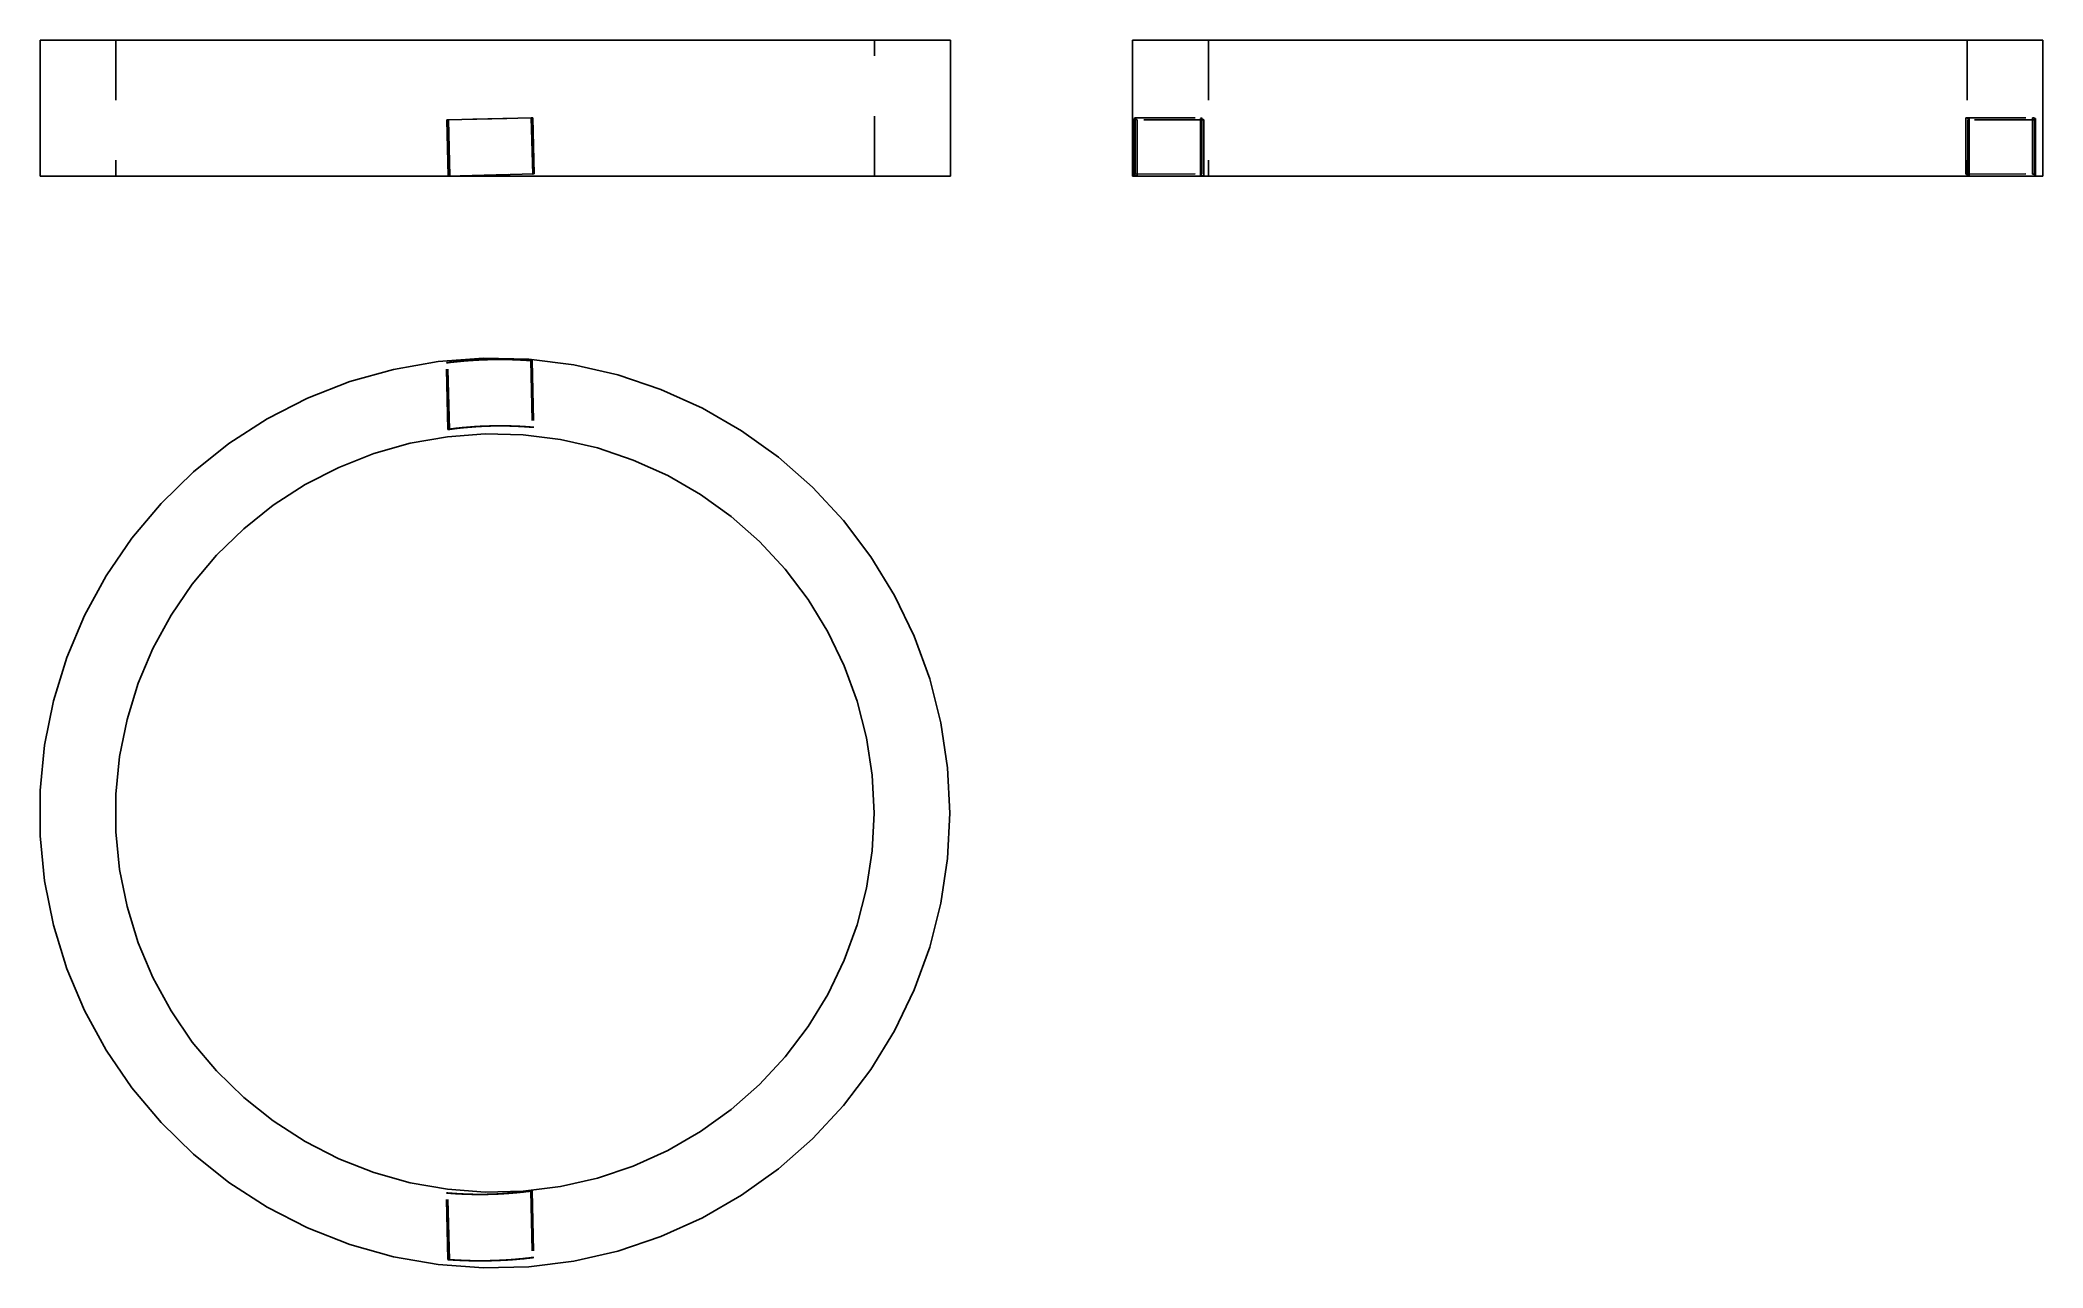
# Model space of a CAD drawing. Extents: x 0 to 3.33, y 0 to 2.05.
import ezdxf

# ---------------------------------------------------------------- set-up
doc = ezdxf.new("R2010")
doc.units = 0
doc.linetypes.add('HIDDEN', pattern=[0.07579, 0.050552, -0.025238])
for name, color, linetype in [('FRONT', 7, 'CONTINUOUS'), ('FRONT_HID', 7, 'HIDDEN'), ('LEFT', 7, 'CONTINUOUS'), ('LEFT_HID', 7, 'HIDDEN'), ('TOP', 7, 'CONTINUOUS'), ('TOP_HID', 7, 'HIDDEN')]:
    doc.layers.add(name, color=color, linetype=linetype)

msp = doc.modelspace()

# ---------------------------------------------------------------- linework, layer by layer
at = {"layer": 'FRONT'}
for p, q in [((1.515789, 2.045039), (0, 2.045039)), ((0, 2.045039), (0, 1.818476)), ((1.515789, 1.818476), (1.515789, 2.045039)), ((1.515789, 1.818476), (0, 1.818476))]:
    msp.add_line(p, q, dxfattribs=at)
at = {"layer": 'FRONT_HID', "linetype": 'HIDDEN'}
for p, q in [((1.389474, 2.045039), (0.126316, 2.045039)), ((0.126316, 2.045039), (1.389474, 2.045039)), ((0.126316, 2.045039), (0.126316, 1.818476)), ((1.389474, 1.818476), (1.389474, 2.045039)), ((0.677387, 1.912198), (0.817927, 1.915648)), ((0.677387, 1.912198), (0.817927, 1.915648)), ((0.68011, 1.912265), (0.677387, 1.912198)), ((0.68011, 1.912265), (0.677387, 1.912198)), ((0.679687, 1.818476), (0.677387, 1.912198)), ((0.679687, 1.818476), (0.677387, 1.912198)), ((0.820651, 1.915715), (0.68011, 1.912265)), ((0.820651, 1.915715), (0.68011, 1.912265)), ((0.682411, 1.818543), (0.68011, 1.912265)), ((0.682411, 1.818543), (0.68011, 1.912265)), ((0.817927, 1.915648), (0.820651, 1.915715)), ((0.817927, 1.915648), (0.820651, 1.915715)), ((0.820228, 1.821926), (0.817927, 1.915648)), ((0.820228, 1.821926), (0.817927, 1.915648)), ((0.822952, 1.821993), (0.820651, 1.915715)), ((0.822952, 1.821993), (0.820651, 1.915715)), ((1.389474, 1.818476), (0.126316, 1.818476)), ((0.126316, 1.818476), (1.389474, 1.818476)), ((0.679687, 1.818476), (0.820228, 1.821926)), ((0.682411, 1.818543), (0.679687, 1.818476)), ((0.682411, 1.818543), (0.679687, 1.818476)), ((0.679688, 1.818476), (0.820228, 1.821926)), ((0.822952, 1.821993), (0.682411, 1.818543)), ((0.822952, 1.821993), (0.682411, 1.818543)), ((0.820228, 1.821926), (0.822952, 1.821993)), ((0.820228, 1.821926), (0.822952, 1.821993))]:
    msp.add_line(p, q, dxfattribs=at)
at = {"layer": 'LEFT'}
for p, q in [((1.818947, 2.045039), (3.334737, 2.045039)), ((1.818947, 2.045039), (1.818947, 1.818476)), ((3.334737, 2.045039), (3.334737, 1.818476)), ((1.818947, 1.818476), (3.334737, 1.818476))]:
    msp.add_line(p, q, dxfattribs=at)
at = {"layer": 'LEFT_HID', "linetype": 'HIDDEN'}
for p, q in [((2.576842, 2.045039), (1.818947, 2.045039)), ((2.576842, 2.045039), (1.945263, 2.045039)), ((1.945263, 2.045039), (3.208421, 2.045039)), ((1.945263, 2.045039), (1.945263, 1.818476)), ((3.334737, 2.045039), (2.576842, 2.045039)), ((3.208421, 2.045039), (2.576842, 2.045039)), ((3.208421, 2.045039), (3.208421, 1.818476)), ((1.821447, 1.914353), (1.823391, 1.915648)), ((1.821458, 1.914259), (1.821447, 1.914353)), ((1.821447, 1.914353), (1.821447, 1.820631)), ((1.821487, 1.914168), (1.821458, 1.914259)), ((1.821531, 1.914084), (1.821487, 1.914168)), ((1.821586, 1.914006), (1.821531, 1.914084)), ((1.82165, 1.913935), (1.821586, 1.914006)), ((1.821718, 1.913869), (1.82165, 1.913935)), ((1.821791, 1.913808), (1.821718, 1.913869)), ((1.821867, 1.913751), (1.821791, 1.913808)), ((1.821946, 1.913697), (1.821867, 1.913751)), ((1.822026, 1.913646), (1.821946, 1.913697)), ((1.822108, 1.913597), (1.822026, 1.913646)), ((1.822192, 1.913551), (1.822108, 1.913597)), ((1.822276, 1.913507), (1.822192, 1.913551)), ((1.822361, 1.913465), (1.822276, 1.913507)), ((1.822447, 1.913424), (1.822361, 1.913465)), ((1.822534, 1.913384), (1.822447, 1.913424)), ((1.822621, 1.913346), (1.822534, 1.913384)), ((1.822709, 1.913309), (1.822621, 1.913346)), ((1.822797, 1.913273), (1.822709, 1.913309)), ((1.822886, 1.913239), (1.822797, 1.913273)), ((1.822975, 1.913205), (1.822886, 1.913239)), ((1.823064, 1.913172), (1.822975, 1.913205)), ((1.823154, 1.913139), (1.823064, 1.913172)), ((1.823244, 1.913108), (1.823154, 1.913139)), ((1.823334, 1.913077), (1.823244, 1.913108)), ((1.823424, 1.913047), (1.823334, 1.913077)), ((1.823391, 1.915648), (1.934377, 1.915715)), ((1.823391, 1.821926), (1.823391, 1.915648)), ((1.823515, 1.913017), (1.823424, 1.913047)), ((1.823605, 1.912988), (1.823515, 1.913017)), ((1.823696, 1.91296), (1.823605, 1.912988)), ((1.823787, 1.912932), (1.823696, 1.91296)), ((1.823879, 1.912905), (1.823787, 1.912932)), ((1.82397, 1.912878), (1.823879, 1.912905)), ((1.824061, 1.912851), (1.82397, 1.912878)), ((1.824153, 1.912825), (1.824061, 1.912851)), ((1.824245, 1.9128), (1.824153, 1.912825)), ((1.824337, 1.912775), (1.824245, 1.9128)), ((1.824429, 1.91275), (1.824337, 1.912775)), ((1.824521, 1.912725), (1.824429, 1.91275)), ((1.824613, 1.912701), (1.824521, 1.912725)), ((1.824705, 1.912677), (1.824613, 1.912701)), ((1.824797, 1.912654), (1.824705, 1.912677)), ((1.82489, 1.91263), (1.824797, 1.912654)), ((1.824982, 1.912607), (1.82489, 1.91263)), ((1.825075, 1.912585), (1.824982, 1.912607)), ((1.825167, 1.912562), (1.825075, 1.912585)), ((1.82526, 1.91254), (1.825167, 1.912562)), ((1.825352, 1.912519), (1.82526, 1.91254)), ((1.825445, 1.912497), (1.825352, 1.912519)), ((1.825538, 1.912476), (1.825445, 1.912497)), ((1.825631, 1.912454), (1.825538, 1.912476)), ((1.825724, 1.912434), (1.825631, 1.912454)), ((1.825817, 1.912413), (1.825724, 1.912434)), ((1.82591, 1.912392), (1.825817, 1.912413)), ((1.826003, 1.912372), (1.82591, 1.912392)), ((1.826096, 1.912352), (1.826003, 1.912372)), ((1.826189, 1.912332), (1.826096, 1.912352)), ((1.826282, 1.912312), (1.826189, 1.912332)), ((1.826375, 1.912293), (1.826282, 1.912312)), ((1.826469, 1.912274), (1.826375, 1.912293)), ((1.826562, 1.912254), (1.826469, 1.912274)), ((1.826655, 1.912235), (1.826562, 1.912254)), ((1.826749, 1.912217), (1.826655, 1.912235)), ((1.826842, 1.912198), (1.826749, 1.912217)), ((1.937828, 1.912265), (1.826842, 1.912198)), ((1.826842, 1.818476), (1.826842, 1.912198)), ((1.934377, 1.915715), (1.932025, 1.914372)), ((1.932025, 1.914372), (1.932038, 1.914272)), ((1.932025, 1.914372), (1.932025, 1.82065)), ((1.932038, 1.914272), (1.932074, 1.914178)), ((1.932074, 1.914178), (1.932127, 1.914092)), ((1.932127, 1.914092), (1.932191, 1.914014)), ((1.932191, 1.914014), (1.932263, 1.913944)), ((1.932263, 1.913944), (1.932341, 1.913879)), ((1.932341, 1.913879), (1.932422, 1.913819)), ((1.932422, 1.913819), (1.932506, 1.913764)), ((1.932506, 1.913764), (1.932593, 1.913711)), ((1.932593, 1.913711), (1.932681, 1.913662)), ((1.932681, 1.913662), (1.93277, 1.913615)), ((1.93277, 1.913615), (1.932861, 1.913571)), ((1.932861, 1.913571), (1.932952, 1.913528)), ((1.932952, 1.913528), (1.933045, 1.913487)), ((1.933045, 1.913487), (1.933138, 1.913448)), ((1.933138, 1.913448), (1.933231, 1.91341)), ((1.933231, 1.91341), (1.933325, 1.913373)), ((1.933325, 1.913373), (1.93342, 1.913337)), ((1.93342, 1.913337), (1.933514, 1.913303)), ((1.933514, 1.913303), (1.93361, 1.913269)), ((1.93361, 1.913269), (1.933705, 1.913236)), ((1.933705, 1.913236), (1.933801, 1.913204)), ((1.933801, 1.913204), (1.933897, 1.913173)), ((1.933897, 1.913173), (1.933993, 1.913143)), ((1.933993, 1.913143), (1.93409, 1.913113)), ((1.93409, 1.913113), (1.934186, 1.913084)), ((1.934186, 1.913084), (1.934283, 1.913056)), ((1.934283, 1.913056), (1.93438, 1.913028)), ((1.934377, 1.821993), (1.934377, 1.915715)), ((1.93438, 1.913028), (1.934477, 1.913)), ((1.934477, 1.913), (1.934575, 1.912974)), ((1.934575, 1.912974), (1.934672, 1.912947)), ((1.934672, 1.912947), (1.93477, 1.912921)), ((1.93477, 1.912921), (1.934867, 1.912896)), ((1.934867, 1.912896), (1.934965, 1.91287)), ((1.934965, 1.91287), (1.935063, 1.912846)), ((1.935063, 1.912846), (1.935161, 1.912821)), ((1.935161, 1.912821), (1.935259, 1.912797)), ((1.935259, 1.912797), (1.935357, 1.912774)), ((1.935357, 1.912774), (1.935455, 1.91275)), ((1.935455, 1.91275), (1.935553, 1.912727)), ((1.935553, 1.912727), (1.935652, 1.912705)), ((1.935652, 1.912705), (1.93575, 1.912682)), ((1.93575, 1.912682), (1.935849, 1.91266)), ((1.935849, 1.91266), (1.935947, 1.912638)), ((1.935947, 1.912638), (1.936046, 1.912617)), ((1.936046, 1.912617), (1.936145, 1.912595)), ((1.936145, 1.912595), (1.936243, 1.912574)), ((1.936243, 1.912574), (1.936342, 1.912554)), ((1.936342, 1.912554), (1.936441, 1.912533)), ((1.936441, 1.912533), (1.93654, 1.912513)), ((1.93654, 1.912513), (1.936639, 1.912492)), ((1.936639, 1.912492), (1.936738, 1.912472)), ((1.936738, 1.912472), (1.936837, 1.912453)), ((1.936837, 1.912453), (1.936936, 1.912433)), ((1.936936, 1.912433), (1.937035, 1.912414)), ((1.937035, 1.912414), (1.937134, 1.912394)), ((1.937134, 1.912394), (1.937233, 1.912375)), ((1.937233, 1.912375), (1.937332, 1.912357)), ((1.937332, 1.912357), (1.937431, 1.912338)), ((1.937431, 1.912338), (1.937531, 1.912319)), ((1.937531, 1.912319), (1.93763, 1.912301)), ((1.93763, 1.912301), (1.937729, 1.912283)), ((1.937729, 1.912283), (1.937828, 1.912265)), ((1.937828, 1.818543), (1.937828, 1.912265)), ((3.206203, 1.915648), (3.31719, 1.915715)), ((3.206203, 1.821926), (3.206203, 1.915648)), ((3.206303, 1.91563), (3.206203, 1.915648)), ((3.206402, 1.915612), (3.206303, 1.91563)), ((3.206501, 1.915594), (3.206402, 1.915612)), ((3.206601, 1.915575), (3.206501, 1.915594)), ((3.2067, 1.915556), (3.206601, 1.915575)), ((3.206799, 1.915538), (3.2067, 1.915556)), ((3.206898, 1.915519), (3.206799, 1.915538)), ((3.206997, 1.915499), (3.206898, 1.915519)), ((3.207096, 1.91548), (3.206997, 1.915499)), ((3.207195, 1.91546), (3.207096, 1.91548)), ((3.207294, 1.915441), (3.207195, 1.91546)), ((3.207393, 1.915421), (3.207294, 1.915441)), ((3.207492, 1.9154), (3.207393, 1.915421)), ((3.207591, 1.91538), (3.207492, 1.9154)), ((3.20769, 1.915359), (3.207591, 1.91538)), ((3.207789, 1.915339), (3.20769, 1.915359)), ((3.207887, 1.915317), (3.207789, 1.915339)), ((3.207986, 1.915296), (3.207887, 1.915317)), ((3.208085, 1.915275), (3.207986, 1.915296)), ((3.208183, 1.915253), (3.208085, 1.915275)), ((3.208282, 1.915231), (3.208183, 1.915253)), ((3.20838, 1.915208), (3.208282, 1.915231)), ((3.208478, 1.915185), (3.20838, 1.915208)), ((3.208577, 1.915162), (3.208478, 1.915185)), ((3.208675, 1.915139), (3.208577, 1.915162)), ((3.208773, 1.915116), (3.208675, 1.915139)), ((3.208871, 1.915092), (3.208773, 1.915116)), ((3.208969, 1.915067), (3.208871, 1.915092)), ((3.209067, 1.915042), (3.208969, 1.915067)), ((3.209165, 1.915017), (3.209067, 1.915042)), ((3.209262, 1.914992), (3.209165, 1.915017)), ((3.20936, 1.914966), (3.209262, 1.914992)), ((3.209457, 1.914939), (3.20936, 1.914966)), ((3.209555, 1.914913), (3.209457, 1.914939)), ((3.209652, 1.914885), (3.209555, 1.914913)), ((3.209749, 1.914857), (3.209652, 1.914885)), ((3.209655, 1.912198), (3.212007, 1.913541)), ((3.320641, 1.912265), (3.209655, 1.912198)), ((3.209655, 1.818476), (3.209655, 1.912198)), ((3.209846, 1.914829), (3.209749, 1.914857)), ((3.209942, 1.9148), (3.209846, 1.914829)), ((3.210039, 1.91477), (3.209942, 1.9148)), ((3.210135, 1.91474), (3.210039, 1.91477)), ((3.210231, 1.914708), (3.210135, 1.91474)), ((3.210327, 1.914677), (3.210231, 1.914708)), ((3.210422, 1.914644), (3.210327, 1.914677)), ((3.210518, 1.91461), (3.210422, 1.914644)), ((3.210612, 1.914576), (3.210518, 1.91461)), ((3.210707, 1.91454), (3.210612, 1.914576)), ((3.210801, 1.914503), (3.210707, 1.91454)), ((3.210894, 1.914465), (3.210801, 1.914503)), ((3.210987, 1.914426), (3.210894, 1.914465)), ((3.21108, 1.914385), (3.210987, 1.914426)), ((3.211171, 1.914342), (3.21108, 1.914385)), ((3.211262, 1.914298), (3.211171, 1.914342)), ((3.211351, 1.914251), (3.211262, 1.914298)), ((3.211439, 1.914202), (3.211351, 1.914251)), ((3.211525, 1.914149), (3.211439, 1.914202)), ((3.21161, 1.914094), (3.211525, 1.914149)), ((3.211691, 1.914034), (3.21161, 1.914094)), ((3.211768, 1.913969), (3.211691, 1.914034)), ((3.211841, 1.913899), (3.211768, 1.913969)), ((3.211905, 1.913821), (3.211841, 1.913899)), ((3.211958, 1.913735), (3.211905, 1.913821)), ((3.211994, 1.913641), (3.211958, 1.913735)), ((3.212007, 1.913541), (3.211994, 1.913641)), ((3.212007, 1.913541), (3.212007, 1.819819)), ((3.31719, 1.821993), (3.31719, 1.915715)), ((3.31719, 1.915715), (3.317283, 1.915696)), ((3.317283, 1.915696), (3.317377, 1.915677)), ((3.317377, 1.915677), (3.31747, 1.915658)), ((3.31747, 1.915658), (3.317563, 1.915639)), ((3.317563, 1.915639), (3.317656, 1.91562)), ((3.317656, 1.91562), (3.31775, 1.9156)), ((3.31775, 1.9156), (3.317843, 1.915581)), ((3.317843, 1.915581), (3.317936, 1.915561)), ((3.317936, 1.915561), (3.318029, 1.915541)), ((3.318029, 1.915541), (3.318122, 1.915521)), ((3.318122, 1.915521), (3.318215, 1.9155)), ((3.318215, 1.9155), (3.318308, 1.915479)), ((3.318308, 1.915479), (3.318401, 1.915458)), ((3.318401, 1.915458), (3.318494, 1.915437)), ((3.318494, 1.915437), (3.318587, 1.915416)), ((3.318587, 1.915416), (3.318679, 1.915394)), ((3.318679, 1.915394), (3.318772, 1.915373)), ((3.318772, 1.915373), (3.318865, 1.91535)), ((3.318865, 1.91535), (3.318957, 1.915328)), ((3.318957, 1.915328), (3.31905, 1.915305)), ((3.31905, 1.915305), (3.319142, 1.915283)), ((3.319142, 1.915283), (3.319235, 1.915259)), ((3.319235, 1.915259), (3.319327, 1.915236)), ((3.319327, 1.915236), (3.319419, 1.915212)), ((3.319419, 1.915212), (3.319511, 1.915188)), ((3.319511, 1.915188), (3.319603, 1.915163)), ((3.319603, 1.915163), (3.319695, 1.915138)), ((3.319695, 1.915138), (3.319787, 1.915113)), ((3.319787, 1.915113), (3.319879, 1.915088)), ((3.319879, 1.915088), (3.31997, 1.915062)), ((3.31997, 1.915062), (3.320062, 1.915035)), ((3.320062, 1.915035), (3.320153, 1.915008)), ((3.320153, 1.915008), (3.320244, 1.914981)), ((3.320244, 1.914981), (3.320336, 1.914953)), ((3.320336, 1.914953), (3.320426, 1.914924)), ((3.320426, 1.914924), (3.320517, 1.914896)), ((3.320517, 1.914896), (3.320608, 1.914866)), ((3.320608, 1.914866), (3.320698, 1.914836)), ((3.322585, 1.91356), (3.320641, 1.912265)), ((3.320641, 1.818543), (3.320641, 1.912265)), ((3.320698, 1.914836), (3.320788, 1.914805)), ((3.320788, 1.914805), (3.320878, 1.914774)), ((3.320878, 1.914774), (3.320968, 1.914741)), ((3.320968, 1.914741), (3.321057, 1.914708)), ((3.321057, 1.914708), (3.321146, 1.914674)), ((3.321146, 1.914674), (3.321235, 1.914639)), ((3.321235, 1.914639), (3.321323, 1.914604)), ((3.321323, 1.914604), (3.321411, 1.914567)), ((3.321411, 1.914567), (3.321498, 1.914529)), ((3.321498, 1.914529), (3.321585, 1.914489)), ((3.321585, 1.914489), (3.321671, 1.914448)), ((3.321671, 1.914448), (3.321756, 1.914406)), ((3.321756, 1.914406), (3.32184, 1.914362)), ((3.32184, 1.914362), (3.321924, 1.914316)), ((3.321924, 1.914316), (3.322006, 1.914267)), ((3.322006, 1.914267), (3.322086, 1.914216)), ((3.322086, 1.914216), (3.322165, 1.914162)), ((3.322165, 1.914162), (3.322241, 1.914105)), ((3.322241, 1.914105), (3.322314, 1.914044)), ((3.322314, 1.914044), (3.322382, 1.913978)), ((3.322382, 1.913978), (3.322445, 1.913907)), ((3.322445, 1.913907), (3.322501, 1.913829)), ((3.322501, 1.913829), (3.322545, 1.913745)), ((3.322545, 1.913745), (3.322574, 1.913654)), ((3.322574, 1.913654), (3.322585, 1.91356)), ((3.322585, 1.91356), (3.322585, 1.819838)), ((2.576842, 1.818476), (1.818947, 1.818476)), ((1.821447, 1.820631), (1.823391, 1.821926)), ((1.821458, 1.820537), (1.821447, 1.820631)), ((1.821487, 1.820446), (1.821458, 1.820537)), ((1.821531, 1.820362), (1.821487, 1.820446)), ((1.821586, 1.820285), (1.821531, 1.820362)), ((1.82165, 1.820213), (1.821586, 1.820285)), ((1.821718, 1.820147), (1.82165, 1.820213)), ((1.821791, 1.820086), (1.821718, 1.820147)), ((1.821867, 1.820029), (1.821791, 1.820086)), ((1.821946, 1.819975), (1.821867, 1.820029)), ((1.822026, 1.819924), (1.821946, 1.819975)), ((1.822108, 1.819876), (1.822026, 1.819924)), ((1.822192, 1.819829), (1.822108, 1.819876)), ((1.822276, 1.819785), (1.822192, 1.819829)), ((1.822361, 1.819743), (1.822276, 1.819785)), ((1.822447, 1.819702), (1.822361, 1.819743)), ((1.822534, 1.819663), (1.822447, 1.819702)), ((1.822621, 1.819624), (1.822534, 1.819663)), ((1.822709, 1.819588), (1.822621, 1.819624)), ((1.822797, 1.819552), (1.822709, 1.819588)), ((1.822886, 1.819517), (1.822797, 1.819552)), ((1.822975, 1.819483), (1.822886, 1.819517)), ((1.823064, 1.81945), (1.822975, 1.819483)), ((1.823154, 1.819418), (1.823064, 1.81945)), ((1.823244, 1.819386), (1.823154, 1.819418)), ((1.823334, 1.819355), (1.823244, 1.819386)), ((1.823424, 1.819325), (1.823334, 1.819355)), ((1.823391, 1.821926), (1.934377, 1.821993)), ((1.823515, 1.819296), (1.823424, 1.819325)), ((1.823605, 1.819267), (1.823515, 1.819296)), ((1.823696, 1.819238), (1.823605, 1.819267)), ((1.823787, 1.81921), (1.823696, 1.819238)), ((1.823879, 1.819183), (1.823787, 1.81921)), ((1.82397, 1.819156), (1.823879, 1.819183)), ((1.824061, 1.81913), (1.82397, 1.819156)), ((1.824153, 1.819104), (1.824061, 1.81913)), ((1.824245, 1.819078), (1.824153, 1.819104)), ((1.824337, 1.819053), (1.824245, 1.819078)), ((1.824429, 1.819028), (1.824337, 1.819053)), ((1.824521, 1.819003), (1.824429, 1.819028)), ((1.824613, 1.818979), (1.824521, 1.819003)), ((1.824705, 1.818955), (1.824613, 1.818979)), ((1.824797, 1.818932), (1.824705, 1.818955)), ((1.82489, 1.818909), (1.824797, 1.818932)), ((1.824982, 1.818886), (1.82489, 1.818909)), ((1.825075, 1.818863), (1.824982, 1.818886)), ((1.825167, 1.818841), (1.825075, 1.818863)), ((1.82526, 1.818819), (1.825167, 1.818841)), ((1.825352, 1.818797), (1.82526, 1.818819)), ((1.825445, 1.818775), (1.825352, 1.818797)), ((1.825538, 1.818754), (1.825445, 1.818775)), ((1.825631, 1.818733), (1.825538, 1.818754)), ((1.825724, 1.818712), (1.825631, 1.818733)), ((1.825817, 1.818691), (1.825724, 1.818712)), ((1.82591, 1.818671), (1.825817, 1.818691)), ((1.826003, 1.81865), (1.82591, 1.818671)), ((1.826096, 1.81863), (1.826003, 1.81865)), ((1.826189, 1.81861), (1.826096, 1.81863)), ((1.826282, 1.818591), (1.826189, 1.81861)), ((1.826375, 1.818571), (1.826282, 1.818591)), ((1.826469, 1.818552), (1.826375, 1.818571)), ((1.826562, 1.818533), (1.826469, 1.818552)), ((1.826655, 1.818514), (1.826562, 1.818533)), ((1.826749, 1.818495), (1.826655, 1.818514)), ((1.826842, 1.818476), (1.826749, 1.818495)), ((1.937828, 1.818543), (1.826842, 1.818476)), ((1.934377, 1.821993), (1.932025, 1.82065)), ((1.932025, 1.82065), (1.932038, 1.82055)), ((1.932038, 1.82055), (1.932074, 1.820456)), ((1.932074, 1.820456), (1.932127, 1.82037)), ((1.932127, 1.82037), (1.932191, 1.820293)), ((1.932191, 1.820293), (1.932263, 1.820222)), ((1.932263, 1.820222), (1.932341, 1.820157)), ((1.932341, 1.820157), (1.932422, 1.820098)), ((1.932422, 1.820098), (1.932506, 1.820042)), ((1.932506, 1.820042), (1.932593, 1.81999)), ((1.932593, 1.81999), (1.932681, 1.81994)), ((1.932681, 1.81994), (1.93277, 1.819893)), ((1.93277, 1.819893), (1.932861, 1.819849)), ((1.932861, 1.819849), (1.932952, 1.819806)), ((1.932952, 1.819806), (1.933045, 1.819765)), ((1.933045, 1.819765), (1.933138, 1.819726)), ((1.933138, 1.819726), (1.933231, 1.819688)), ((1.933231, 1.819688), (1.933325, 1.819651)), ((1.933325, 1.819651), (1.93342, 1.819615)), ((1.93342, 1.819615), (1.933514, 1.819581)), ((1.933514, 1.819581), (1.93361, 1.819547)), ((1.93361, 1.819547), (1.933705, 1.819515)), ((1.933705, 1.819515), (1.933801, 1.819483)), ((1.933801, 1.819483), (1.933897, 1.819452)), ((1.933897, 1.819452), (1.933993, 1.819421)), ((1.933993, 1.819421), (1.93409, 1.819391)), ((1.93409, 1.819391), (1.934186, 1.819362)), ((1.934186, 1.819362), (1.934283, 1.819334)), ((1.934283, 1.819334), (1.93438, 1.819306)), ((1.93438, 1.819306), (1.934477, 1.819279)), ((1.934477, 1.819279), (1.934575, 1.819252)), ((1.934575, 1.819252), (1.934672, 1.819225)), ((1.934672, 1.819225), (1.93477, 1.819199)), ((1.93477, 1.819199), (1.934867, 1.819174)), ((1.934867, 1.819174), (1.934965, 1.819149)), ((1.934965, 1.819149), (1.935063, 1.819124)), ((1.935063, 1.819124), (1.935161, 1.8191)), ((1.935161, 1.8191), (1.935259, 1.819076)), ((1.935259, 1.819076), (1.935357, 1.819052)), ((1.935357, 1.819052), (1.935455, 1.819029)), ((1.935455, 1.819029), (1.935553, 1.819006)), ((1.935553, 1.819006), (1.935652, 1.818983)), ((1.935652, 1.818983), (1.93575, 1.818961)), ((1.93575, 1.818961), (1.935849, 1.818938)), ((1.935849, 1.818938), (1.935947, 1.818917)), ((1.935947, 1.818917), (1.936046, 1.818895)), ((1.936046, 1.818895), (1.936145, 1.818874)), ((1.936145, 1.818874), (1.936243, 1.818853)), ((1.936243, 1.818853), (1.936342, 1.818832)), ((1.936342, 1.818832), (1.936441, 1.818811)), ((1.936441, 1.818811), (1.93654, 1.818791)), ((1.93654, 1.818791), (1.936639, 1.818771)), ((1.936639, 1.818771), (1.936738, 1.818751)), ((1.936738, 1.818751), (1.936837, 1.818731)), ((1.936837, 1.818731), (1.936936, 1.818711)), ((1.936936, 1.818711), (1.937035, 1.818692)), ((1.937035, 1.818692), (1.937134, 1.818673)), ((1.937134, 1.818673), (1.937233, 1.818654)), ((1.937233, 1.818654), (1.937332, 1.818635)), ((1.937332, 1.818635), (1.937431, 1.818616)), ((1.937431, 1.818616), (1.937531, 1.818598)), ((1.937531, 1.818598), (1.93763, 1.818579)), ((1.93763, 1.818579), (1.937729, 1.818561)), ((1.937729, 1.818561), (1.937828, 1.818543)), ((2.576842, 1.818476), (1.945263, 1.818476)), ((1.945263, 1.818476), (3.208421, 1.818476)), ((3.334737, 1.818476), (2.576842, 1.818476)), ((3.208421, 1.818476), (2.576842, 1.818476)), ((3.206203, 1.821926), (3.31719, 1.821993)), ((3.206303, 1.821908), (3.206203, 1.821926)), ((3.206402, 1.82189), (3.206303, 1.821908)), ((3.206501, 1.821872), (3.206402, 1.82189)), ((3.206601, 1.821853), (3.206501, 1.821872)), ((3.2067, 1.821835), (3.206601, 1.821853)), ((3.206799, 1.821816), (3.2067, 1.821835)), ((3.206898, 1.821797), (3.206799, 1.821816)), ((3.206997, 1.821778), (3.206898, 1.821797)), ((3.207096, 1.821758), (3.206997, 1.821778)), ((3.207195, 1.821739), (3.207096, 1.821758)), ((3.207294, 1.821719), (3.207195, 1.821739)), ((3.207393, 1.821699), (3.207294, 1.821719)), ((3.207492, 1.821679), (3.207393, 1.821699)), ((3.207591, 1.821658), (3.207492, 1.821679)), ((3.20769, 1.821638), (3.207591, 1.821658)), ((3.207789, 1.821617), (3.20769, 1.821638)), ((3.207887, 1.821596), (3.207789, 1.821617)), ((3.207986, 1.821574), (3.207887, 1.821596)), ((3.208085, 1.821553), (3.207986, 1.821574)), ((3.208183, 1.821531), (3.208085, 1.821553)), ((3.208282, 1.821509), (3.208183, 1.821531)), ((3.20838, 1.821486), (3.208282, 1.821509)), ((3.208478, 1.821464), (3.20838, 1.821486)), ((3.208577, 1.821441), (3.208478, 1.821464)), ((3.208675, 1.821417), (3.208577, 1.821441)), ((3.208773, 1.821394), (3.208675, 1.821417)), ((3.208871, 1.82137), (3.208773, 1.821394)), ((3.208969, 1.821345), (3.208871, 1.82137)), ((3.209067, 1.821321), (3.208969, 1.821345)), ((3.209165, 1.821296), (3.209067, 1.821321)), ((3.209262, 1.82127), (3.209165, 1.821296)), ((3.20936, 1.821244), (3.209262, 1.82127)), ((3.209457, 1.821218), (3.20936, 1.821244)), ((3.209555, 1.821191), (3.209457, 1.821218)), ((3.209652, 1.821163), (3.209555, 1.821191)), ((3.209749, 1.821135), (3.209652, 1.821163)), ((3.209655, 1.818476), (3.212007, 1.819819)), ((3.320641, 1.818543), (3.209655, 1.818476)), ((3.209846, 1.821107), (3.209749, 1.821135)), ((3.209942, 1.821078), (3.209846, 1.821107)), ((3.210039, 1.821048), (3.209942, 1.821078)), ((3.210135, 1.821018), (3.210039, 1.821048)), ((3.210231, 1.820987), (3.210135, 1.821018)), ((3.210327, 1.820955), (3.210231, 1.820987)), ((3.210422, 1.820922), (3.210327, 1.820955)), ((3.210518, 1.820889), (3.210422, 1.820922)), ((3.210612, 1.820854), (3.210518, 1.820889)), ((3.210707, 1.820818), (3.210612, 1.820854)), ((3.210801, 1.820782), (3.210707, 1.820818)), ((3.210894, 1.820744), (3.210801, 1.820782)), ((3.210987, 1.820704), (3.210894, 1.820744)), ((3.21108, 1.820663), (3.210987, 1.820704)), ((3.211171, 1.820621), (3.21108, 1.820663)), ((3.211262, 1.820576), (3.211171, 1.820621)), ((3.211351, 1.820529), (3.211262, 1.820576)), ((3.211439, 1.82048), (3.211351, 1.820529)), ((3.211525, 1.820428), (3.211439, 1.82048)), ((3.21161, 1.820372), (3.211525, 1.820428)), ((3.211691, 1.820312), (3.21161, 1.820372)), ((3.211768, 1.820247), (3.211691, 1.820312)), ((3.211841, 1.820177), (3.211768, 1.820247)), ((3.211905, 1.820099), (3.211841, 1.820177)), ((3.211958, 1.820013), (3.211905, 1.820099)), ((3.211994, 1.819919), (3.211958, 1.820013)), ((3.212007, 1.819819), (3.211994, 1.819919)), ((3.31719, 1.821993), (3.317283, 1.821975)), ((3.317283, 1.821975), (3.317377, 1.821956)), ((3.317377, 1.821956), (3.31747, 1.821937)), ((3.31747, 1.821937), (3.317563, 1.821918)), ((3.317563, 1.821918), (3.317656, 1.821898)), ((3.317656, 1.821898), (3.31775, 1.821879)), ((3.31775, 1.821879), (3.317843, 1.821859)), ((3.317843, 1.821859), (3.317936, 1.821839)), ((3.317936, 1.821839), (3.318029, 1.821819)), ((3.318029, 1.821819), (3.318122, 1.821799)), ((3.318122, 1.821799), (3.318215, 1.821778)), ((3.318215, 1.821778), (3.318308, 1.821758)), ((3.318308, 1.821758), (3.318401, 1.821737)), ((3.318401, 1.821737), (3.318494, 1.821716)), ((3.318494, 1.821716), (3.318587, 1.821694)), ((3.318587, 1.821694), (3.318679, 1.821673)), ((3.318679, 1.821673), (3.318772, 1.821651)), ((3.318772, 1.821651), (3.318865, 1.821629)), ((3.318865, 1.821629), (3.318957, 1.821606)), ((3.318957, 1.821606), (3.31905, 1.821584)), ((3.31905, 1.821584), (3.319142, 1.821561)), ((3.319142, 1.821561), (3.319235, 1.821538)), ((3.319235, 1.821538), (3.319327, 1.821514)), ((3.319327, 1.821514), (3.319419, 1.82149)), ((3.319419, 1.82149), (3.319511, 1.821466)), ((3.319511, 1.821466), (3.319603, 1.821442)), ((3.319603, 1.821442), (3.319695, 1.821417)), ((3.319695, 1.821417), (3.319787, 1.821391)), ((3.319787, 1.821391), (3.319879, 1.821366)), ((3.319879, 1.821366), (3.31997, 1.82134)), ((3.31997, 1.82134), (3.320062, 1.821313)), ((3.320062, 1.821313), (3.320153, 1.821286)), ((3.320153, 1.821286), (3.320244, 1.821259)), ((3.320244, 1.821259), (3.320336, 1.821231)), ((3.320336, 1.821231), (3.320426, 1.821203)), ((3.320426, 1.821203), (3.320517, 1.821174)), ((3.320517, 1.821174), (3.320608, 1.821144)), ((3.320608, 1.821144), (3.320698, 1.821114)), ((3.322585, 1.819838), (3.320641, 1.818543)), ((3.320698, 1.821114), (3.320788, 1.821083)), ((3.320788, 1.821083), (3.320878, 1.821052)), ((3.320878, 1.821052), (3.320968, 1.82102)), ((3.320968, 1.82102), (3.321057, 1.820986)), ((3.321057, 1.820986), (3.321146, 1.820953)), ((3.321146, 1.820953), (3.321235, 1.820918)), ((3.321235, 1.820918), (3.321323, 1.820882)), ((3.321323, 1.820882), (3.321411, 1.820845)), ((3.321411, 1.820845), (3.321498, 1.820807)), ((3.321498, 1.820807), (3.321585, 1.820767)), ((3.321585, 1.820767), (3.321671, 1.820727)), ((3.321671, 1.820727), (3.321756, 1.820684)), ((3.321756, 1.820684), (3.32184, 1.82064)), ((3.32184, 1.82064), (3.321924, 1.820594)), ((3.321924, 1.820594), (3.322006, 1.820545)), ((3.322006, 1.820545), (3.322086, 1.820494)), ((3.322086, 1.820494), (3.322165, 1.820441)), ((3.322165, 1.820441), (3.322241, 1.820383)), ((3.322241, 1.820383), (3.322314, 1.820322)), ((3.322314, 1.820322), (3.322382, 1.820256)), ((3.322382, 1.820256), (3.322445, 1.820185)), ((3.322445, 1.820185), (3.322501, 1.820107)), ((3.322501, 1.820107), (3.322545, 1.820023)), ((3.322545, 1.820023), (3.322574, 1.819933)), ((3.322574, 1.819933), (3.322585, 1.819838))]:
    msp.add_line(p, q, dxfattribs=at)
at = {"layer": 'TOP'}
for p, q in [((0.662713, 1.509672), (0.588305, 1.496552)), ((0.738058, 1.515318), (0.662713, 1.509672)), ((0.81359, 1.513435), (0.738058, 1.515318)), ((0.88856, 1.50404), (0.81359, 1.513435)), ((0.962221, 1.487227), (0.88856, 1.50404)), ((0.515573, 1.476088), (0.44524, 1.448485)), ((0.588305, 1.496552), (0.515573, 1.476088)), ((1.033843, 1.463163), (0.962221, 1.487227)), ((0.44524, 1.448485), (0.378005, 1.414015)), ((1.102712, 1.432088), (1.033843, 1.463163)), ((0.378005, 1.414015), (0.314536, 1.373023)), ((1.168146, 1.39431), (1.102712, 1.432088)), ((0.314536, 1.373023), (0.255464, 1.325914)), ((0.616413, 1.373403), (0.555803, 1.35635)), ((0.67842, 1.384337), (0.616413, 1.373403)), ((0.741207, 1.389042), (0.67842, 1.384337)), ((0.804151, 1.387472), (0.741207, 1.389042)), ((0.866625, 1.379643), (0.804151, 1.387472)), ((0.92801, 1.365632), (0.866625, 1.379643)), ((1.229492, 1.350205), (1.168146, 1.39431)), ((0.555803, 1.35635), (0.497192, 1.333347)), ((0.987694, 1.345579), (0.92801, 1.365632)), ((1.045086, 1.319683), (0.987694, 1.345579)), ((1.286143, 1.300211), (1.229492, 1.350205)), ((0.255464, 1.325914), (0.201376, 1.273159)), ((0.441163, 1.304623), (0.388272, 1.270462)), ((0.497192, 1.333347), (0.441163, 1.304623)), ((1.099613, 1.288202), (1.045086, 1.319683)), ((0.201376, 1.273159), (0.15281, 1.215279)), ((0.388272, 1.270462), (0.339046, 1.231205)), ((1.150736, 1.251447), (1.099613, 1.288202)), ((1.337534, 1.244825), (1.286143, 1.300211)), ((1.197944, 1.209786), (1.150736, 1.251447)), ((1.383155, 1.184596), (1.337534, 1.244825)), ((0.15281, 1.215279), (0.110248, 1.152852)), ((0.339046, 1.231205), (0.293972, 1.187242)), ((1.24077, 1.16363), (1.197944, 1.209786)), ((0.293972, 1.187242), (0.253501, 1.139009)), ((1.422552, 1.120125), (1.383155, 1.184596)), ((0.110248, 1.152852), (0.074113, 1.086497)), ((0.253501, 1.139009), (0.218032, 1.086987)), ((1.278788, 1.11344), (1.24077, 1.16363)), ((1.311619, 1.059714), (1.278788, 1.11344)), ((1.455335, 1.052052), (1.422552, 1.120125)), ((0.074113, 1.086497), (0.044765, 1.016874)), ((0.218032, 1.086987), (0.18792, 1.031691)), ((1.338938, 1.002986), (1.311619, 1.059714)), ((1.481176, 0.981053), (1.455335, 1.052052)), ((0.044765, 1.016874), (0.022494, 0.944675)), ((0.18792, 1.031691), (0.163463, 0.973672)), ((1.360472, 0.94382), (1.338938, 1.002986)), ((0.163463, 0.973672), (0.144904, 0.913506)), ((1.49982, 0.907833), (1.481176, 0.981053)), ((0.022494, 0.944675), (0.007523, 0.870618)), ((1.376009, 0.882804), (1.360472, 0.94382)), ((0.144904, 0.913506), (0.132428, 0.851791)), ((1.511081, 0.833121), (1.49982, 0.907833)), ((0.007523, 0.870618), (0, 0.795437)), ((1.385393, 0.820544), (1.376009, 0.882804)), ((0.132428, 0.851791), (0.126159, 0.789141)), ((1.388532, 0.757659), (1.385393, 0.820544)), ((1.514847, 0.757659), (1.511081, 0.833121)), ((0, 0.795437), (0, 0.719881)), ((0.126159, 0.789141), (0.126159, 0.726178)), ((1.385393, 0.694774), (1.388532, 0.757659)), ((1.511081, 0.682197), (1.514847, 0.757659)), ((0, 0.719881), (0.007523, 0.644701)), ((0.126159, 0.726178), (0.132428, 0.663527)), ((1.376009, 0.632514), (1.385393, 0.694774)), ((1.49982, 0.607485), (1.511081, 0.682197)), ((0.007523, 0.644701), (0.022494, 0.570643)), ((0.132428, 0.663527), (0.144904, 0.601812)), ((0.144904, 0.601812), (0.163463, 0.541646)), ((1.360472, 0.571498), (1.376009, 0.632514)), ((1.481176, 0.534266), (1.49982, 0.607485)), ((0.022494, 0.570643), (0.044765, 0.498444)), ((1.338938, 0.512332), (1.360472, 0.571498)), ((0.163463, 0.541646), (0.18792, 0.483627)), ((1.455335, 0.463266), (1.481176, 0.534266)), ((1.311619, 0.455604), (1.338938, 0.512332)), ((0.044765, 0.498444), (0.074113, 0.428821)), ((0.18792, 0.483627), (0.218032, 0.428332)), ((1.278788, 0.401878), (1.311619, 0.455604)), ((1.422552, 0.395193), (1.455335, 0.463266)), ((0.074113, 0.428821), (0.110248, 0.362466)), ((0.218032, 0.428332), (0.253501, 0.376309)), ((1.24077, 0.351688), (1.278788, 0.401878)), ((0.253501, 0.376309), (0.293972, 0.328076)), ((1.383155, 0.330722), (1.422552, 0.395193)), ((0.110248, 0.362466), (0.15281, 0.300039)), ((1.197944, 0.305533), (1.24077, 0.351688)), ((0.293972, 0.328076), (0.339046, 0.284113)), ((1.150736, 0.263871), (1.197944, 0.305533)), ((1.337534, 0.270494), (1.383155, 0.330722)), ((0.15281, 0.300039), (0.201376, 0.24216)), ((0.339046, 0.284113), (0.388272, 0.244856)), ((1.286143, 0.215107), (1.337534, 0.270494)), ((0.201376, 0.24216), (0.255464, 0.189404)), ((0.388272, 0.244856), (0.441163, 0.210696)), ((1.099613, 0.227116), (1.150736, 0.263871)), ((0.441163, 0.210696), (0.497192, 0.181971)), ((1.045086, 0.195635), (1.099613, 0.227116)), ((1.229492, 0.165113), (1.286143, 0.215107)), ((0.255464, 0.189404), (0.314536, 0.142296)), ((0.497192, 0.181971), (0.555803, 0.158968)), ((0.92801, 0.149686), (0.987694, 0.169739)), ((0.987694, 0.169739), (1.045086, 0.195635)), ((0.314536, 0.142296), (0.378005, 0.101303)), ((0.555803, 0.158968), (0.616413, 0.141915)), ((0.616413, 0.141915), (0.67842, 0.130982)), ((0.804151, 0.127846), (0.866625, 0.135675)), ((0.866625, 0.135675), (0.92801, 0.149686)), ((1.168146, 0.121008), (1.229492, 0.165113)), ((0.378005, 0.101303), (0.44524, 0.066834)), ((0.67842, 0.130982), (0.741207, 0.126277)), ((0.741207, 0.126277), (0.804151, 0.127846)), ((1.102712, 0.08323), (1.168146, 0.121008)), ((0.44524, 0.066834), (0.515573, 0.03923)), ((1.033843, 0.052155), (1.102712, 0.08323)), ((0.515573, 0.03923), (0.588305, 0.018766)), ((0.962221, 0.028091), (1.033843, 0.052155)), ((0.588305, 0.018766), (0.662713, 0.005646)), ((0.662713, 0.005646), (0.738058, 0)), ((0.738058, 0), (0.81359, 0.001884)), ((0.81359, 0.001884), (0.88856, 0.011279)), ((0.88856, 0.011279), (0.962221, 0.028091))]:
    msp.add_line(p, q, dxfattribs=at)
at = {"layer": 'TOP_HID', "linetype": 'HIDDEN'}
for p, q in [((0.676445, 1.507659), (0.677831, 1.507829)), ((0.678745, 1.507659), (0.676445, 1.507659)), ((0.679168, 1.396673), (0.676445, 1.507659)), ((0.677831, 1.507829), (0.679218, 1.507996)), ((0.678745, 1.507659), (0.680132, 1.507829)), ((0.681469, 1.396673), (0.678745, 1.507659)), ((0.679218, 1.507996), (0.680605, 1.50816)), ((0.680132, 1.507829), (0.681519, 1.507996)), ((0.680605, 1.50816), (0.681993, 1.508322)), ((0.681519, 1.507996), (0.682906, 1.50816)), ((0.681993, 1.508322), (0.683381, 1.508481)), ((0.682906, 1.50816), (0.684294, 1.508322)), ((0.683381, 1.508481), (0.684769, 1.508637)), ((0.684294, 1.508322), (0.685681, 1.508481)), ((0.684769, 1.508637), (0.686157, 1.50879)), ((0.685681, 1.508481), (0.68707, 1.508637)), ((0.686157, 1.50879), (0.687546, 1.508941)), ((0.68707, 1.508637), (0.688458, 1.50879)), ((0.687546, 1.508941), (0.688935, 1.509089)), ((0.688458, 1.50879), (0.689847, 1.508941)), ((0.688935, 1.509089), (0.690324, 1.509234)), ((0.689847, 1.508941), (0.691236, 1.509089)), ((0.690324, 1.509234), (0.691714, 1.509377)), ((0.691236, 1.509089), (0.692625, 1.509234)), ((0.691714, 1.509377), (0.693104, 1.509517)), ((0.692625, 1.509234), (0.694015, 1.509377)), ((0.693104, 1.509517), (0.694494, 1.509654)), ((0.694015, 1.509377), (0.695405, 1.509517)), ((0.694494, 1.509654), (0.695885, 1.509789)), ((0.695405, 1.509517), (0.696795, 1.509654)), ((0.695885, 1.509789), (0.697275, 1.509921)), ((0.696795, 1.509654), (0.698185, 1.509789)), ((0.697275, 1.509921), (0.698666, 1.51005)), ((0.698185, 1.509789), (0.699576, 1.509921)), ((0.698666, 1.51005), (0.700057, 1.510176)), ((0.699576, 1.509921), (0.700967, 1.51005)), ((0.700057, 1.510176), (0.701449, 1.5103)), ((0.700967, 1.51005), (0.702358, 1.510176)), ((0.701449, 1.5103), (0.70284, 1.510421)), ((0.702358, 1.510176), (0.703749, 1.5103)), ((0.70284, 1.510421), (0.704232, 1.510539)), ((0.703749, 1.5103), (0.705141, 1.510421)), ((0.704232, 1.510539), (0.705624, 1.510655)), ((0.705141, 1.510421), (0.706533, 1.510539)), ((0.705624, 1.510655), (0.707017, 1.510767)), ((0.706533, 1.510539), (0.707925, 1.510655)), ((0.707017, 1.510767), (0.708409, 1.510878)), ((0.707925, 1.510655), (0.709318, 1.510767)), ((0.708409, 1.510878), (0.709802, 1.510985)), ((0.709318, 1.510767), (0.71071, 1.510878)), ((0.709802, 1.510985), (0.711195, 1.51109)), ((0.71071, 1.510878), (0.712103, 1.510985)), ((0.711195, 1.51109), (0.712588, 1.511192)), ((0.712103, 1.510985), (0.713496, 1.51109)), ((0.712588, 1.511192), (0.713982, 1.511291)), ((0.713496, 1.51109), (0.714889, 1.511192)), ((0.713982, 1.511291), (0.715375, 1.511387)), ((0.714889, 1.511192), (0.716282, 1.511291)), ((0.715375, 1.511387), (0.716769, 1.511481)), ((0.716282, 1.511291), (0.717676, 1.511387)), ((0.716769, 1.511481), (0.718163, 1.511572)), ((0.717676, 1.511387), (0.71907, 1.511481)), ((0.718163, 1.511572), (0.719557, 1.511661)), ((0.71907, 1.511481), (0.720464, 1.511572)), ((0.719557, 1.511661), (0.720951, 1.511746)), ((0.720464, 1.511572), (0.721858, 1.511661)), ((0.720951, 1.511746), (0.722346, 1.511829)), ((0.721858, 1.511661), (0.723252, 1.511746)), ((0.722346, 1.511829), (0.72374, 1.51191)), ((0.723252, 1.511746), (0.724647, 1.511829)), ((0.72374, 1.51191), (0.725135, 1.511987)), ((0.724647, 1.511829), (0.726041, 1.51191)), ((0.725135, 1.511987), (0.72653, 1.512062)), ((0.726041, 1.51191), (0.727436, 1.511987)), ((0.72653, 1.512062), (0.727925, 1.512134)), ((0.727436, 1.511987), (0.728831, 1.512062)), ((0.727925, 1.512134), (0.72932, 1.512204)), ((0.728831, 1.512062), (0.730226, 1.512134)), ((0.72932, 1.512204), (0.730716, 1.51227)), ((0.730226, 1.512134), (0.731621, 1.512204)), ((0.730716, 1.51227), (0.732111, 1.512334)), ((0.731621, 1.512204), (0.733016, 1.51227)), ((0.732111, 1.512334), (0.733507, 1.512395)), ((0.733016, 1.51227), (0.734412, 1.512334)), ((0.733507, 1.512395), (0.734902, 1.512454)), ((0.734412, 1.512334), (0.735807, 1.512395)), ((0.734902, 1.512454), (0.736298, 1.51251)), ((0.735807, 1.512395), (0.737203, 1.512454)), ((0.736298, 1.51251), (0.737694, 1.512563)), ((0.737203, 1.512454), (0.738599, 1.51251)), ((0.737694, 1.512563), (0.73909, 1.512613)), ((0.738599, 1.51251), (0.739995, 1.512563)), ((0.73909, 1.512613), (0.740486, 1.512661)), ((0.739995, 1.512563), (0.741391, 1.512613)), ((0.740486, 1.512661), (0.741882, 1.512706)), ((0.741391, 1.512613), (0.742787, 1.512661)), ((0.741882, 1.512706), (0.743279, 1.512748)), ((0.742787, 1.512661), (0.744183, 1.512706)), ((0.743279, 1.512748), (0.744675, 1.512787)), ((0.744183, 1.512706), (0.745579, 1.512748)), ((0.744675, 1.512787), (0.746071, 1.512824)), ((0.745579, 1.512748), (0.746976, 1.512787)), ((0.746071, 1.512824), (0.747468, 1.512858)), ((0.746976, 1.512787), (0.748372, 1.512824)), ((0.747468, 1.512858), (0.748864, 1.512889)), ((0.748372, 1.512824), (0.749769, 1.512858)), ((0.748864, 1.512889), (0.750261, 1.512918)), ((0.749769, 1.512858), (0.751165, 1.512889)), ((0.750261, 1.512918), (0.751658, 1.512944)), ((0.751165, 1.512889), (0.752562, 1.512918)), ((0.751658, 1.512944), (0.753055, 1.512967)), ((0.752562, 1.512918), (0.753959, 1.512944)), ((0.753055, 1.512967), (0.754451, 1.512987)), ((0.753959, 1.512944), (0.755355, 1.512967)), ((0.754451, 1.512987), (0.755848, 1.513005)), ((0.755355, 1.512967), (0.756752, 1.512987)), ((0.755848, 1.513005), (0.757245, 1.51302)), ((0.756752, 1.512987), (0.758149, 1.513005)), ((0.757245, 1.51302), (0.758642, 1.513032)), ((0.758149, 1.513005), (0.759546, 1.51302)), ((0.758642, 1.513032), (0.760039, 1.513042)), ((0.759546, 1.51302), (0.760943, 1.513032)), ((0.760039, 1.513042), (0.761436, 1.513049)), ((0.760943, 1.513032), (0.762339, 1.513042)), ((0.761436, 1.513049), (0.762832, 1.513053)), ((0.762339, 1.513042), (0.763736, 1.513049)), ((0.762832, 1.513053), (0.764229, 1.513054)), ((0.763736, 1.513049), (0.765133, 1.513053)), ((0.764229, 1.513054), (0.765068, 1.513053)), ((0.764229, 1.513054), (0.76653, 1.513054)), ((0.765068, 1.513053), (0.765906, 1.513052)), ((0.765133, 1.513053), (0.76653, 1.513054)), ((0.765906, 1.513052), (0.766744, 1.51305)), ((0.76653, 1.513054), (0.767368, 1.513053)), ((0.766744, 1.51305), (0.767582, 1.513046)), ((0.767368, 1.513053), (0.768206, 1.513052)), ((0.767582, 1.513046), (0.76842, 1.513042)), ((0.768206, 1.513052), (0.769045, 1.51305)), ((0.76842, 1.513042), (0.769258, 1.513036)), ((0.769045, 1.51305), (0.769883, 1.513046)), ((0.769258, 1.513036), (0.770096, 1.51303)), ((0.769883, 1.513046), (0.770721, 1.513042)), ((0.770096, 1.51303), (0.770934, 1.513023)), ((0.770721, 1.513042), (0.771559, 1.513036)), ((0.770934, 1.513023), (0.771773, 1.513014)), ((0.771559, 1.513036), (0.772397, 1.51303)), ((0.771773, 1.513014), (0.772611, 1.513005)), ((0.772397, 1.51303), (0.773235, 1.513023)), ((0.772611, 1.513005), (0.773449, 1.512995)), ((0.773235, 1.513023), (0.774073, 1.513014)), ((0.773449, 1.512995), (0.774287, 1.512983)), ((0.774073, 1.513014), (0.774911, 1.513005)), ((0.774287, 1.512983), (0.775125, 1.512971)), ((0.774911, 1.513005), (0.775749, 1.512995)), ((0.775125, 1.512971), (0.775963, 1.512958)), ((0.775749, 1.512995), (0.776588, 1.512983)), ((0.775963, 1.512958), (0.776801, 1.512944)), ((0.776588, 1.512983), (0.777426, 1.512971)), ((0.776801, 1.512944), (0.777639, 1.512929)), ((0.777426, 1.512971), (0.778264, 1.512958)), ((0.777639, 1.512929), (0.778477, 1.512912)), ((0.778264, 1.512958), (0.779102, 1.512944)), ((0.778477, 1.512912), (0.779315, 1.512895)), ((0.779102, 1.512944), (0.77994, 1.512929)), ((0.779315, 1.512895), (0.780153, 1.512877)), ((0.77994, 1.512929), (0.780778, 1.512912)), ((0.780153, 1.512877), (0.780991, 1.512858)), ((0.780778, 1.512912), (0.781616, 1.512895)), ((0.780991, 1.512858), (0.781829, 1.512838)), ((0.781616, 1.512895), (0.782454, 1.512877)), ((0.781829, 1.512838), (0.782667, 1.512817)), ((0.782454, 1.512877), (0.783292, 1.512858)), ((0.782667, 1.512817), (0.783504, 1.512795)), ((0.783292, 1.512858), (0.784129, 1.512838)), ((0.783504, 1.512795), (0.784342, 1.512772)), ((0.784129, 1.512838), (0.784967, 1.512817)), ((0.784342, 1.512772), (0.78518, 1.512748)), ((0.784967, 1.512817), (0.785805, 1.512795)), ((0.78518, 1.512748), (0.786018, 1.512723)), ((0.785805, 1.512795), (0.786643, 1.512772)), ((0.786018, 1.512723), (0.786856, 1.512697)), ((0.786643, 1.512772), (0.787481, 1.512748)), ((0.786856, 1.512697), (0.787693, 1.51267)), ((0.787481, 1.512748), (0.788319, 1.512723)), ((0.787693, 1.51267), (0.788531, 1.512642)), ((0.788319, 1.512723), (0.789156, 1.512697)), ((0.788531, 1.512642), (0.789369, 1.512613)), ((0.789156, 1.512697), (0.789994, 1.51267)), ((0.789369, 1.512613), (0.790206, 1.512583)), ((0.789994, 1.51267), (0.790832, 1.512642)), ((0.790206, 1.512583), (0.791044, 1.512552)), ((0.790832, 1.512642), (0.791669, 1.512613)), ((0.791044, 1.512552), (0.791881, 1.51252)), ((0.791669, 1.512613), (0.792507, 1.512583)), ((0.791881, 1.51252), (0.792719, 1.512488)), ((0.792507, 1.512583), (0.793345, 1.512552)), ((0.792719, 1.512488), (0.793556, 1.512454)), ((0.793345, 1.512552), (0.794182, 1.51252)), ((0.793556, 1.512454), (0.794394, 1.512419)), ((0.794182, 1.51252), (0.79502, 1.512488)), ((0.794394, 1.512419), (0.795231, 1.512383)), ((0.79502, 1.512488), (0.795857, 1.512454)), ((0.795231, 1.512383), (0.796069, 1.512347)), ((0.795857, 1.512454), (0.796695, 1.512419)), ((0.796069, 1.512347), (0.796906, 1.512309)), ((0.796695, 1.512419), (0.797532, 1.512383)), ((0.796906, 1.512309), (0.797743, 1.51227)), ((0.797532, 1.512383), (0.798369, 1.512347)), ((0.797743, 1.51227), (0.79858, 1.512231)), ((0.798369, 1.512347), (0.799207, 1.512309)), ((0.79858, 1.512231), (0.799417, 1.51219)), ((0.799207, 1.512309), (0.800044, 1.51227)), ((0.799417, 1.51219), (0.800255, 1.512148)), ((0.800044, 1.51227), (0.800881, 1.512231)), ((0.800255, 1.512148), (0.801092, 1.512106)), ((0.800881, 1.512231), (0.801718, 1.51219)), ((0.801092, 1.512106), (0.801929, 1.512062)), ((0.801718, 1.51219), (0.802555, 1.512148)), ((0.801929, 1.512062), (0.802766, 1.512018)), ((0.802555, 1.512148), (0.803392, 1.512106)), ((0.802766, 1.512018), (0.803602, 1.511972)), ((0.803392, 1.512106), (0.804229, 1.512062)), ((0.803602, 1.511972), (0.804439, 1.511925)), ((0.804229, 1.512062), (0.805066, 1.512018)), ((0.804439, 1.511925), (0.805276, 1.511878)), ((0.805066, 1.512018), (0.805903, 1.511972)), ((0.805276, 1.511878), (0.806113, 1.511829)), ((0.805903, 1.511972), (0.80674, 1.511925)), ((0.806113, 1.511829), (0.80695, 1.51178)), ((0.80674, 1.511925), (0.807577, 1.511878)), ((0.80695, 1.51178), (0.807786, 1.51173)), ((0.807577, 1.511878), (0.808414, 1.511829)), ((0.807786, 1.51173), (0.808623, 1.511678)), ((0.808414, 1.511829), (0.80925, 1.51178)), ((0.808623, 1.511678), (0.809459, 1.511626)), ((0.80925, 1.51178), (0.810087, 1.51173)), ((0.809459, 1.511626), (0.810296, 1.511572)), ((0.810087, 1.51173), (0.810924, 1.511678)), ((0.810296, 1.511572), (0.811132, 1.511518)), ((0.810924, 1.511678), (0.81176, 1.511626)), ((0.811132, 1.511518), (0.811968, 1.511463)), ((0.81176, 1.511626), (0.812596, 1.511572)), ((0.811968, 1.511463), (0.812805, 1.511406)), ((0.812596, 1.511572), (0.813433, 1.511518)), ((0.812805, 1.511406), (0.813641, 1.511349)), ((0.813433, 1.511518), (0.814269, 1.511463)), ((0.813641, 1.511349), (0.814477, 1.511291)), ((0.814269, 1.511463), (0.815105, 1.511406)), ((0.814477, 1.511291), (0.815313, 1.511232)), ((0.815105, 1.511406), (0.815942, 1.511349)), ((0.815313, 1.511232), (0.816149, 1.511171)), ((0.815942, 1.511349), (0.816778, 1.511291)), ((0.816149, 1.511171), (0.816985, 1.51111)), ((0.816778, 1.511291), (0.817614, 1.511232)), ((0.819286, 1.51111), (0.816985, 1.51111)), ((0.816985, 1.51111), (0.819709, 1.400124)), ((0.817614, 1.511232), (0.81845, 1.511171)), ((0.81845, 1.511171), (0.819286, 1.51111)), ((0.819286, 1.51111), (0.822009, 1.400124)), ((0.717213, 1.400683), (0.71585, 1.400579)), ((0.718575, 1.400784), (0.717213, 1.400683)), ((0.719513, 1.400683), (0.718151, 1.400579)), ((0.719938, 1.400882), (0.718575, 1.400784)), ((0.720876, 1.400784), (0.719513, 1.400683)), ((0.721301, 1.400977), (0.719938, 1.400882)), ((0.722239, 1.400882), (0.720876, 1.400784)), ((0.722665, 1.401069), (0.721301, 1.400977)), ((0.723602, 1.400977), (0.722239, 1.400882)), ((0.724028, 1.401159), (0.722665, 1.401069)), ((0.724965, 1.401069), (0.723602, 1.400977)), ((0.725392, 1.401245), (0.724028, 1.401159)), ((0.726329, 1.401159), (0.724965, 1.401069)), ((0.726756, 1.401328), (0.725392, 1.401245)), ((0.727693, 1.401245), (0.726329, 1.401159)), ((0.72812, 1.401409), (0.726756, 1.401328)), ((0.729057, 1.401328), (0.727693, 1.401245)), ((0.729484, 1.401487), (0.72812, 1.401409)), ((0.730421, 1.401409), (0.729057, 1.401328)), ((0.730849, 1.401561), (0.729484, 1.401487)), ((0.731785, 1.401487), (0.730421, 1.401409)), ((0.732213, 1.401633), (0.730849, 1.401561)), ((0.733149, 1.401561), (0.731785, 1.401487)), ((0.733578, 1.401702), (0.732213, 1.401633)), ((0.734514, 1.401633), (0.733149, 1.401561)), ((0.734943, 1.401768), (0.733578, 1.401702)), ((0.735879, 1.401702), (0.734514, 1.401633)), ((0.736308, 1.401831), (0.734943, 1.401768)), ((0.737244, 1.401768), (0.735879, 1.401702)), ((0.737673, 1.401891), (0.736308, 1.401831)), ((0.738609, 1.401831), (0.737244, 1.401768)), ((0.739038, 1.401948), (0.737673, 1.401891)), ((0.739974, 1.401891), (0.738609, 1.401831)), ((0.740404, 1.402002), (0.739038, 1.401948)), ((0.741339, 1.401948), (0.739974, 1.401891)), ((0.741769, 1.402053), (0.740404, 1.402002)), ((0.742704, 1.402002), (0.741339, 1.401948)), ((0.743135, 1.402101), (0.741769, 1.402053)), ((0.74407, 1.402053), (0.742704, 1.402002)), ((0.7445, 1.402147), (0.743135, 1.402101)), ((0.745435, 1.402101), (0.74407, 1.402053)), ((0.745866, 1.402189), (0.7445, 1.402147)), ((0.746801, 1.402147), (0.745435, 1.402101)), ((0.747232, 1.402229), (0.745866, 1.402189)), ((0.748167, 1.402189), (0.746801, 1.402147)), ((0.748598, 1.402265), (0.747232, 1.402229)), ((0.749533, 1.402229), (0.748167, 1.402189)), ((0.749964, 1.402299), (0.748598, 1.402265)), ((0.750899, 1.402265), (0.749533, 1.402229)), ((0.75133, 1.40233), (0.749964, 1.402299)), ((0.752265, 1.402299), (0.750899, 1.402265)), ((0.752696, 1.402358), (0.75133, 1.40233)), ((0.753631, 1.40233), (0.752265, 1.402299)), ((0.754063, 1.402383), (0.752696, 1.402358)), ((0.754997, 1.402358), (0.753631, 1.40233)), ((0.755429, 1.402404), (0.754063, 1.402383)), ((0.756363, 1.402383), (0.754997, 1.402358)), ((0.756795, 1.402424), (0.755429, 1.402404)), ((0.75773, 1.402404), (0.756363, 1.402383)), ((0.758162, 1.40244), (0.756795, 1.402424)), ((0.759096, 1.402424), (0.75773, 1.402404)), ((0.759528, 1.402453), (0.758162, 1.40244)), ((0.760462, 1.40244), (0.759096, 1.402424)), ((0.760894, 1.402463), (0.759528, 1.402453)), ((0.761829, 1.402453), (0.760462, 1.40244)), ((0.762261, 1.40247), (0.760894, 1.402463)), ((0.763195, 1.402463), (0.761829, 1.402453)), ((0.763627, 1.402475), (0.762261, 1.40247)), ((0.764562, 1.40247), (0.763195, 1.402463)), ((0.764994, 1.402476), (0.763627, 1.402475)), ((0.765928, 1.402475), (0.764562, 1.40247)), ((0.765863, 1.402476), (0.764994, 1.402476)), ((0.764994, 1.402476), (0.767294, 1.402476)), ((0.766733, 1.402474), (0.765863, 1.402476)), ((0.767294, 1.402476), (0.765928, 1.402475)), ((0.767602, 1.402471), (0.766733, 1.402474)), ((0.768164, 1.402476), (0.767294, 1.402476)), ((0.768472, 1.402467), (0.767602, 1.402471)), ((0.769034, 1.402474), (0.768164, 1.402476)), ((0.769341, 1.402461), (0.768472, 1.402467)), ((0.769903, 1.402471), (0.769034, 1.402474)), ((0.770211, 1.402455), (0.769341, 1.402461)), ((0.770773, 1.402467), (0.769903, 1.402471)), ((0.771081, 1.402447), (0.770211, 1.402455)), ((0.771642, 1.402461), (0.770773, 1.402467)), ((0.77195, 1.402438), (0.771081, 1.402447)), ((0.772512, 1.402455), (0.771642, 1.402461)), ((0.77282, 1.402428), (0.77195, 1.402438)), ((0.773381, 1.402447), (0.772512, 1.402455)), ((0.773689, 1.402417), (0.77282, 1.402428)), ((0.774251, 1.402438), (0.773381, 1.402447)), ((0.774559, 1.402404), (0.773689, 1.402417)), ((0.77512, 1.402428), (0.774251, 1.402438)), ((0.775428, 1.402391), (0.774559, 1.402404)), ((0.77599, 1.402417), (0.77512, 1.402428)), ((0.776297, 1.402376), (0.775428, 1.402391)), ((0.776859, 1.402404), (0.77599, 1.402417)), ((0.777167, 1.40236), (0.776297, 1.402376)), ((0.777729, 1.402391), (0.776859, 1.402404)), ((0.778036, 1.402343), (0.777167, 1.40236)), ((0.778598, 1.402376), (0.777729, 1.402391)), ((0.778906, 1.402324), (0.778036, 1.402343)), ((0.779468, 1.40236), (0.778598, 1.402376)), ((0.779775, 1.402305), (0.778906, 1.402324)), ((0.780337, 1.402343), (0.779468, 1.40236)), ((0.780644, 1.402284), (0.779775, 1.402305)), ((0.781206, 1.402324), (0.780337, 1.402343)), ((0.781514, 1.402262), (0.780644, 1.402284)), ((0.782076, 1.402305), (0.781206, 1.402324)), ((0.782383, 1.402239), (0.781514, 1.402262)), ((0.782945, 1.402284), (0.782076, 1.402305)), ((0.783252, 1.402215), (0.782383, 1.402239)), ((0.783814, 1.402262), (0.782945, 1.402284)), ((0.784121, 1.402189), (0.783252, 1.402215)), ((0.784684, 1.402239), (0.783814, 1.402262)), ((0.78499, 1.402163), (0.784121, 1.402189)), ((0.785553, 1.402215), (0.784684, 1.402239)), ((0.785859, 1.402135), (0.78499, 1.402163)), ((0.786422, 1.402189), (0.785553, 1.402215)), ((0.786729, 1.402106), (0.785859, 1.402135)), ((0.787291, 1.402163), (0.786422, 1.402189)), ((0.787598, 1.402075), (0.786729, 1.402106)), ((0.78816, 1.402135), (0.787291, 1.402163)), ((0.788467, 1.402044), (0.787598, 1.402075)), ((0.789029, 1.402106), (0.78816, 1.402135)), ((0.789336, 1.402011), (0.788467, 1.402044)), ((0.789898, 1.402075), (0.789029, 1.402106)), ((0.790204, 1.401978), (0.789336, 1.402011)), ((0.790767, 1.402044), (0.789898, 1.402075)), ((0.791073, 1.401943), (0.790204, 1.401978)), ((0.791636, 1.402011), (0.790767, 1.402044)), ((0.791942, 1.401906), (0.791073, 1.401943)), ((0.792505, 1.401978), (0.791636, 1.402011)), ((0.792811, 1.401869), (0.791942, 1.401906)), ((0.793374, 1.401943), (0.792505, 1.401978)), ((0.79368, 1.401831), (0.792811, 1.401869)), ((0.794243, 1.401906), (0.793374, 1.401943)), ((0.794548, 1.401791), (0.79368, 1.401831)), ((0.795112, 1.401869), (0.794243, 1.401906)), ((0.795417, 1.40175), (0.794548, 1.401791)), ((0.79598, 1.401831), (0.795112, 1.401869)), ((0.796285, 1.401708), (0.795417, 1.40175)), ((0.796849, 1.401791), (0.79598, 1.401831)), ((0.797154, 1.401665), (0.796285, 1.401708)), ((0.797718, 1.40175), (0.796849, 1.401791)), ((0.798022, 1.40162), (0.797154, 1.401665)), ((0.798586, 1.401708), (0.797718, 1.40175)), ((0.798891, 1.401574), (0.798022, 1.40162)), ((0.799455, 1.401665), (0.798586, 1.401708)), ((0.799759, 1.401528), (0.798891, 1.401574)), ((0.800323, 1.40162), (0.799455, 1.401665)), ((0.800627, 1.40148), (0.799759, 1.401528)), ((0.801191, 1.401574), (0.800323, 1.40162)), ((0.801495, 1.40143), (0.800627, 1.40148)), ((0.80206, 1.401528), (0.801191, 1.401574)), ((0.802363, 1.40138), (0.801495, 1.40143)), ((0.802928, 1.40148), (0.80206, 1.401528)), ((0.803231, 1.401328), (0.802363, 1.40138)), ((0.803796, 1.40143), (0.802928, 1.40148)), ((0.804099, 1.401276), (0.803231, 1.401328)), ((0.804664, 1.40138), (0.803796, 1.40143)), ((0.804967, 1.401222), (0.804099, 1.401276)), ((0.805532, 1.401328), (0.804664, 1.40138)), ((0.805835, 1.401167), (0.804967, 1.401222)), ((0.8064, 1.401276), (0.805532, 1.401328)), ((0.806703, 1.40111), (0.805835, 1.401167)), ((0.807268, 1.401222), (0.8064, 1.401276)), ((0.80757, 1.401053), (0.806703, 1.40111)), ((0.808136, 1.401167), (0.807268, 1.401222)), ((0.808438, 1.400994), (0.80757, 1.401053)), ((0.809004, 1.40111), (0.808136, 1.401167)), ((0.809306, 1.400934), (0.808438, 1.400994)), ((0.809871, 1.401053), (0.809004, 1.40111)), ((0.810173, 1.400873), (0.809306, 1.400934)), ((0.810739, 1.400994), (0.809871, 1.401053)), ((0.81104, 1.400811), (0.810173, 1.400873)), ((0.811606, 1.400934), (0.810739, 1.400994)), ((0.811908, 1.400748), (0.81104, 1.400811)), ((0.812474, 1.400873), (0.811606, 1.400934)), ((0.812775, 1.400683), (0.811908, 1.400748)), ((0.813341, 1.400811), (0.812474, 1.400873)), ((0.813642, 1.400617), (0.812775, 1.400683)), ((0.814208, 1.400748), (0.813341, 1.400811)), ((0.814509, 1.40055), (0.813642, 1.400617)), ((0.815075, 1.400683), (0.814208, 1.400748)), ((0.815943, 1.400617), (0.815075, 1.400683)), ((0.81681, 1.40055), (0.815943, 1.400617)), ((0.680523, 1.396855), (0.679168, 1.396673)), ((0.681469, 1.396673), (0.679168, 1.396673)), ((0.681877, 1.397035), (0.680523, 1.396855)), ((0.682823, 1.396855), (0.681469, 1.396673)), ((0.683232, 1.397212), (0.681877, 1.397035)), ((0.684178, 1.397035), (0.682823, 1.396855)), ((0.684588, 1.397385), (0.683232, 1.397212)), ((0.685533, 1.397212), (0.684178, 1.397035)), ((0.685943, 1.397556), (0.684588, 1.397385)), ((0.686888, 1.397385), (0.685533, 1.397212)), ((0.687299, 1.397724), (0.685943, 1.397556)), ((0.688244, 1.397556), (0.686888, 1.397385)), ((0.688656, 1.397889), (0.687299, 1.397724)), ((0.6896, 1.397724), (0.688244, 1.397556)), ((0.690013, 1.398052), (0.688656, 1.397889)), ((0.690957, 1.397889), (0.6896, 1.397724)), ((0.69137, 1.398211), (0.690013, 1.398052)), ((0.692313, 1.398052), (0.690957, 1.397889)), ((0.692727, 1.398367), (0.69137, 1.398211)), ((0.69367, 1.398211), (0.692313, 1.398052)), ((0.694085, 1.398521), (0.692727, 1.398367)), ((0.695028, 1.398367), (0.69367, 1.398211)), ((0.695443, 1.398671), (0.694085, 1.398521)), ((0.696386, 1.398521), (0.695028, 1.398367)), ((0.696802, 1.398819), (0.695443, 1.398671)), ((0.697744, 1.398671), (0.696386, 1.398521)), ((0.69816, 1.398963), (0.696802, 1.398819)), ((0.699102, 1.398819), (0.697744, 1.398671)), ((0.699519, 1.399105), (0.69816, 1.398963)), ((0.700461, 1.398963), (0.699102, 1.398819)), ((0.700879, 1.399244), (0.699519, 1.399105)), ((0.70182, 1.399105), (0.700461, 1.398963)), ((0.702239, 1.39938), (0.700879, 1.399244)), ((0.70318, 1.399244), (0.70182, 1.399105)), ((0.703598, 1.399513), (0.702239, 1.39938)), ((0.704539, 1.39938), (0.70318, 1.399244)), ((0.704959, 1.399643), (0.703598, 1.399513)), ((0.705899, 1.399513), (0.704539, 1.39938)), ((0.706319, 1.39977), (0.704959, 1.399643)), ((0.707259, 1.399643), (0.705899, 1.399513)), ((0.70768, 1.399895), (0.706319, 1.39977)), ((0.70862, 1.39977), (0.707259, 1.399643)), ((0.709041, 1.400016), (0.70768, 1.399895)), ((0.709981, 1.399895), (0.70862, 1.39977)), ((0.710402, 1.400135), (0.709041, 1.400016)), ((0.711342, 1.400016), (0.709981, 1.399895)), ((0.711764, 1.40025), (0.710402, 1.400135)), ((0.712703, 1.400135), (0.711342, 1.400016)), ((0.713126, 1.400363), (0.711764, 1.40025)), ((0.714065, 1.40025), (0.712703, 1.400135)), ((0.714488, 1.400473), (0.713126, 1.400363)), ((0.715427, 1.400363), (0.714065, 1.40025)), ((0.71585, 1.400579), (0.714488, 1.400473)), ((0.716789, 1.400473), (0.715427, 1.400363)), ((0.718151, 1.400579), (0.716789, 1.400473)), ((0.815376, 1.400482), (0.814509, 1.40055)), ((0.816242, 1.400413), (0.815376, 1.400482)), ((0.817109, 1.400343), (0.816242, 1.400413)), ((0.817676, 1.400482), (0.81681, 1.40055)), ((0.817976, 1.400271), (0.817109, 1.400343)), ((0.818543, 1.400413), (0.817676, 1.400482)), ((0.818842, 1.400198), (0.817976, 1.400271)), ((0.81941, 1.400343), (0.818543, 1.400413)), ((0.819709, 1.400124), (0.818842, 1.400198)), ((0.820277, 1.400271), (0.81941, 1.400343)), ((0.822009, 1.400124), (0.819709, 1.400124)), ((0.821143, 1.400198), (0.820277, 1.400271)), ((0.822009, 1.400124), (0.821143, 1.400198)), ((0.676445, 0.124847), (0.677311, 0.124773)), ((0.678745, 0.124847), (0.676445, 0.124847)), ((0.679168, 0.01386), (0.676445, 0.124847)), ((0.677311, 0.124773), (0.678178, 0.1247)), ((0.678178, 0.1247), (0.679044, 0.124628)), ((0.678745, 0.124847), (0.679612, 0.124773)), ((0.681469, 0.01386), (0.678745, 0.124847)), ((0.679044, 0.124628), (0.679911, 0.124558)), ((0.679612, 0.124773), (0.680478, 0.1247)), ((0.679911, 0.124558), (0.680778, 0.124488)), ((0.680478, 0.1247), (0.681345, 0.124628)), ((0.680778, 0.124488), (0.681645, 0.12442)), ((0.681345, 0.124628), (0.682212, 0.124558)), ((0.681645, 0.12442), (0.682512, 0.124353)), ((0.682212, 0.124558), (0.683078, 0.124488)), ((0.682512, 0.124353), (0.683379, 0.124287)), ((0.683078, 0.124488), (0.683945, 0.12442)), ((0.683379, 0.124287), (0.684246, 0.124223)), ((0.683945, 0.12442), (0.684812, 0.124353)), ((0.684246, 0.124223), (0.685113, 0.124159)), ((0.684812, 0.124353), (0.685679, 0.124287)), ((0.685113, 0.124159), (0.68598, 0.124097)), ((0.685679, 0.124287), (0.686546, 0.124223)), ((0.68598, 0.124097), (0.686848, 0.124036)), ((0.686546, 0.124223), (0.687414, 0.124159)), ((0.686848, 0.124036), (0.687715, 0.123976)), ((0.687414, 0.124159), (0.688281, 0.124097)), ((0.687715, 0.123976), (0.688583, 0.123918)), ((0.688281, 0.124097), (0.689148, 0.124036)), ((0.688583, 0.123918), (0.68945, 0.12386)), ((0.689148, 0.124036), (0.690016, 0.123976)), ((0.68945, 0.12386), (0.690318, 0.123804)), ((0.690016, 0.123976), (0.690884, 0.123918)), ((0.690318, 0.123804), (0.691186, 0.123749)), ((0.690884, 0.123918), (0.691751, 0.12386)), ((0.691186, 0.123749), (0.692054, 0.123695)), ((0.691751, 0.12386), (0.692619, 0.123804)), ((0.692054, 0.123695), (0.692922, 0.123642)), ((0.692619, 0.123804), (0.693487, 0.123749)), ((0.692922, 0.123642), (0.69379, 0.123591)), ((0.693487, 0.123749), (0.694355, 0.123695)), ((0.69379, 0.123591), (0.694658, 0.12354)), ((0.694355, 0.123695), (0.695223, 0.123642)), ((0.694658, 0.12354), (0.695526, 0.123491)), ((0.695223, 0.123642), (0.696091, 0.123591)), ((0.695526, 0.123491), (0.696394, 0.123443)), ((0.696091, 0.123591), (0.696959, 0.12354)), ((0.696394, 0.123443), (0.697263, 0.123396)), ((0.696959, 0.12354), (0.697827, 0.123491)), ((0.697263, 0.123396), (0.698131, 0.123351)), ((0.697827, 0.123491), (0.698695, 0.123443)), ((0.698131, 0.123351), (0.699, 0.123306)), ((0.698695, 0.123443), (0.699563, 0.123396)), ((0.699, 0.123306), (0.699868, 0.123263)), ((0.699563, 0.123396), (0.700432, 0.123351)), ((0.699868, 0.123263), (0.700737, 0.123221)), ((0.700432, 0.123351), (0.7013, 0.123306)), ((0.700737, 0.123221), (0.701605, 0.12318)), ((0.7013, 0.123306), (0.702169, 0.123263)), ((0.701605, 0.12318), (0.702474, 0.12314)), ((0.702169, 0.123263), (0.703037, 0.123221)), ((0.702474, 0.12314), (0.703342, 0.123102)), ((0.703037, 0.123221), (0.703906, 0.12318)), ((0.703342, 0.123102), (0.704211, 0.123064)), ((0.703906, 0.12318), (0.704775, 0.12314)), ((0.704211, 0.123064), (0.70508, 0.123028)), ((0.704775, 0.12314), (0.705643, 0.123102)), ((0.70508, 0.123028), (0.705949, 0.122993)), ((0.705643, 0.123102), (0.706512, 0.123064)), ((0.705949, 0.122993), (0.706818, 0.122959)), ((0.706512, 0.123064), (0.707381, 0.123028)), ((0.706818, 0.122959), (0.707687, 0.122927)), ((0.707381, 0.123028), (0.70825, 0.122993)), ((0.707687, 0.122927), (0.708556, 0.122895)), ((0.70825, 0.122993), (0.709119, 0.122959)), ((0.708556, 0.122895), (0.709425, 0.122865)), ((0.709119, 0.122959), (0.709988, 0.122927)), ((0.709425, 0.122865), (0.710294, 0.122836)), ((0.709988, 0.122927), (0.710857, 0.122895)), ((0.710294, 0.122836), (0.711163, 0.122808)), ((0.710857, 0.122895), (0.711726, 0.122865)), ((0.711163, 0.122808), (0.712032, 0.122781)), ((0.711726, 0.122865), (0.712595, 0.122836)), ((0.712032, 0.122781), (0.712901, 0.122756)), ((0.712595, 0.122836), (0.713464, 0.122808)), ((0.712901, 0.122756), (0.713771, 0.122732)), ((0.713464, 0.122808), (0.714333, 0.122781)), ((0.713771, 0.122732), (0.71464, 0.122708)), ((0.714333, 0.122781), (0.715202, 0.122756)), ((0.71464, 0.122708), (0.715509, 0.122687)), ((0.715202, 0.122756), (0.716071, 0.122732)), ((0.715509, 0.122687), (0.716378, 0.122666)), ((0.716071, 0.122732), (0.716941, 0.122708)), ((0.716378, 0.122666), (0.717248, 0.122646)), ((0.716941, 0.122708), (0.71781, 0.122687)), ((0.717248, 0.122646), (0.718117, 0.122628)), ((0.71781, 0.122687), (0.718679, 0.122666)), ((0.718117, 0.122628), (0.718987, 0.122611)), ((0.718679, 0.122666), (0.719548, 0.122646)), ((0.718987, 0.122611), (0.719856, 0.122595)), ((0.719548, 0.122646), (0.720418, 0.122628)), ((0.719856, 0.122595), (0.720725, 0.12258)), ((0.720418, 0.122628), (0.721287, 0.122611)), ((0.720725, 0.12258), (0.721595, 0.122566)), ((0.721287, 0.122611), (0.722157, 0.122595)), ((0.721595, 0.122566), (0.722464, 0.122554)), ((0.722157, 0.122595), (0.723026, 0.12258)), ((0.722464, 0.122554), (0.723334, 0.122542)), ((0.723026, 0.12258), (0.723896, 0.122566)), ((0.723334, 0.122542), (0.724203, 0.122532)), ((0.723896, 0.122566), (0.724765, 0.122554)), ((0.724203, 0.122532), (0.725073, 0.122523)), ((0.724765, 0.122554), (0.725635, 0.122542)), ((0.725073, 0.122523), (0.725942, 0.122516)), ((0.725635, 0.122542), (0.726504, 0.122532)), ((0.725942, 0.122516), (0.726812, 0.122509)), ((0.726504, 0.122532), (0.727374, 0.122523)), ((0.726812, 0.122509), (0.727681, 0.122504)), ((0.727374, 0.122523), (0.728243, 0.122516)), ((0.727681, 0.122504), (0.728551, 0.1225)), ((0.728243, 0.122516), (0.729113, 0.122509)), ((0.728551, 0.1225), (0.729421, 0.122497)), ((0.729113, 0.122509), (0.729982, 0.122504)), ((0.729421, 0.122497), (0.73029, 0.122495)), ((0.729982, 0.122504), (0.730852, 0.1225)), ((0.73029, 0.122495), (0.73116, 0.122494)), ((0.730852, 0.1225), (0.731721, 0.122497)), ((0.73116, 0.122494), (0.732526, 0.122496)), ((0.73116, 0.122494), (0.73346, 0.122494)), ((0.731721, 0.122497), (0.732591, 0.122495)), ((0.732526, 0.122496), (0.733893, 0.1225)), ((0.732591, 0.122495), (0.73346, 0.122494)), ((0.73346, 0.122494), (0.734827, 0.122496)), ((0.733893, 0.1225), (0.735259, 0.122508)), ((0.734827, 0.122496), (0.736193, 0.1225)), ((0.735259, 0.122508), (0.736625, 0.122518)), ((0.736193, 0.1225), (0.73756, 0.122508)), ((0.736625, 0.122518), (0.737992, 0.122531)), ((0.73756, 0.122508), (0.738926, 0.122518)), ((0.737992, 0.122531), (0.739358, 0.122547)), ((0.738926, 0.122518), (0.740293, 0.122531)), ((0.739358, 0.122547), (0.740724, 0.122566)), ((0.740293, 0.122531), (0.741659, 0.122547)), ((0.740724, 0.122566), (0.742091, 0.122588)), ((0.741659, 0.122547), (0.743025, 0.122566)), ((0.742091, 0.122588), (0.743457, 0.122613)), ((0.743025, 0.122566), (0.744391, 0.122588)), ((0.743457, 0.122613), (0.744823, 0.122641)), ((0.744391, 0.122588), (0.745758, 0.122613)), ((0.744823, 0.122641), (0.746189, 0.122672)), ((0.745758, 0.122613), (0.747124, 0.122641)), ((0.746189, 0.122672), (0.747555, 0.122705)), ((0.747124, 0.122641), (0.74849, 0.122672)), ((0.747555, 0.122705), (0.748921, 0.122742)), ((0.74849, 0.122672), (0.749856, 0.122705)), ((0.748921, 0.122742), (0.750287, 0.122781)), ((0.749856, 0.122705), (0.751222, 0.122742)), ((0.750287, 0.122781), (0.751653, 0.122824)), ((0.751222, 0.122742), (0.752588, 0.122781)), ((0.751653, 0.122824), (0.753019, 0.122869)), ((0.752588, 0.122781), (0.753954, 0.122824)), ((0.753019, 0.122869), (0.754384, 0.122918)), ((0.753954, 0.122824), (0.755319, 0.122869)), ((0.754384, 0.122918), (0.75575, 0.122969)), ((0.755319, 0.122869), (0.756685, 0.122918)), ((0.75575, 0.122969), (0.757115, 0.123023)), ((0.756685, 0.122918), (0.75805, 0.122969)), ((0.757115, 0.123023), (0.75848, 0.12308)), ((0.75805, 0.122969), (0.759416, 0.123023)), ((0.75848, 0.12308), (0.759845, 0.12314)), ((0.759416, 0.123023), (0.760781, 0.12308)), ((0.759845, 0.12314), (0.761211, 0.123203)), ((0.760781, 0.12308), (0.762146, 0.12314)), ((0.761211, 0.123203), (0.762575, 0.123269)), ((0.762146, 0.12314), (0.763511, 0.123203)), ((0.762575, 0.123269), (0.76394, 0.123338)), ((0.763511, 0.123203), (0.764876, 0.123269)), ((0.76394, 0.123338), (0.765305, 0.123409)), ((0.764876, 0.123269), (0.766241, 0.123338)), ((0.765305, 0.123409), (0.766669, 0.123484)), ((0.766241, 0.123338), (0.767605, 0.123409)), ((0.766669, 0.123484), (0.768033, 0.123562)), ((0.767605, 0.123409), (0.76897, 0.123484)), ((0.768033, 0.123562), (0.769397, 0.123642)), ((0.76897, 0.123484), (0.770334, 0.123562)), ((0.769397, 0.123642), (0.770761, 0.123726)), ((0.770334, 0.123562), (0.771698, 0.123642)), ((0.770761, 0.123726), (0.772125, 0.123812)), ((0.771698, 0.123642), (0.773062, 0.123726)), ((0.772125, 0.123812), (0.773489, 0.123901)), ((0.773062, 0.123726), (0.774426, 0.123812)), ((0.773489, 0.123901), (0.774852, 0.123993)), ((0.774426, 0.123812), (0.775789, 0.123901)), ((0.774852, 0.123993), (0.776215, 0.124088)), ((0.775789, 0.123901), (0.777153, 0.123993)), ((0.776215, 0.124088), (0.777578, 0.124187)), ((0.777153, 0.123993), (0.778516, 0.124088)), ((0.777578, 0.124187), (0.778941, 0.124287)), ((0.778516, 0.124088), (0.779879, 0.124187)), ((0.778941, 0.124287), (0.780303, 0.124391)), ((0.779879, 0.124187), (0.781241, 0.124287)), ((0.780303, 0.124391), (0.781665, 0.124498)), ((0.781241, 0.124287), (0.782604, 0.124391)), ((0.781665, 0.124498), (0.783028, 0.124608)), ((0.782604, 0.124391), (0.783966, 0.124498)), ((0.783028, 0.124608), (0.784389, 0.12472)), ((0.783966, 0.124498), (0.785328, 0.124608)), ((0.784389, 0.12472), (0.785751, 0.124836)), ((0.785328, 0.124608), (0.78669, 0.12472)), ((0.785751, 0.124836), (0.787112, 0.124954)), ((0.78669, 0.12472), (0.788052, 0.124836)), ((0.787112, 0.124954), (0.788473, 0.125076)), ((0.788052, 0.124836), (0.789413, 0.124954)), ((0.788473, 0.125076), (0.789834, 0.1252)), ((0.789413, 0.124954), (0.790774, 0.125076)), ((0.789834, 0.1252), (0.791195, 0.125327)), ((0.790774, 0.125076), (0.792135, 0.1252)), ((0.791195, 0.125327), (0.792555, 0.125458)), ((0.792135, 0.1252), (0.793495, 0.125327)), ((0.792555, 0.125458), (0.793915, 0.125591)), ((0.793495, 0.125327), (0.794856, 0.125458)), ((0.793915, 0.125591), (0.795274, 0.125727)), ((0.794856, 0.125458), (0.796216, 0.125591)), ((0.795274, 0.125727), (0.796634, 0.125865)), ((0.796216, 0.125591), (0.797575, 0.125727)), ((0.796634, 0.125865), (0.797993, 0.126007)), ((0.797575, 0.125727), (0.798935, 0.125865)), ((0.797993, 0.126007), (0.799352, 0.126152)), ((0.798935, 0.125865), (0.800294, 0.126007)), ((0.799352, 0.126152), (0.80071, 0.1263)), ((0.800294, 0.126007), (0.801652, 0.126152)), ((0.80071, 0.1263), (0.802068, 0.12645)), ((0.801652, 0.126152), (0.803011, 0.1263)), ((0.802068, 0.12645), (0.803426, 0.126603)), ((0.803011, 0.1263), (0.804369, 0.12645)), ((0.803426, 0.126603), (0.804784, 0.12676)), ((0.804369, 0.12645), (0.805727, 0.126603)), ((0.804784, 0.12676), (0.806141, 0.126919)), ((0.805727, 0.126603), (0.807084, 0.12676)), ((0.806141, 0.126919), (0.807498, 0.127081)), ((0.807084, 0.12676), (0.808441, 0.126919)), ((0.807498, 0.127081), (0.808854, 0.127246)), ((0.808441, 0.126919), (0.809798, 0.127081)), ((0.808854, 0.127246), (0.81021, 0.127414)), ((0.809798, 0.127081), (0.811155, 0.127246)), ((0.81021, 0.127414), (0.811566, 0.127585)), ((0.811155, 0.127246), (0.812511, 0.127414)), ((0.811566, 0.127585), (0.812921, 0.127759)), ((0.812511, 0.127414), (0.813867, 0.127585)), ((0.812921, 0.127759), (0.814276, 0.127936)), ((0.813867, 0.127585), (0.815222, 0.127759)), ((0.814276, 0.127936), (0.815631, 0.128115)), ((0.815222, 0.127759), (0.816577, 0.127936)), ((0.815631, 0.128115), (0.816985, 0.128298)), ((0.816577, 0.127936), (0.817931, 0.128115)), ((0.819286, 0.128298), (0.816985, 0.128298)), ((0.816985, 0.128298), (0.819709, 0.017311)), ((0.817931, 0.128115), (0.819286, 0.128298)), ((0.819286, 0.128298), (0.822009, 0.017311)), ((0.681469, 0.01386), (0.679168, 0.01386)), ((0.680004, 0.013799), (0.679168, 0.01386)), ((0.68084, 0.013739), (0.680004, 0.013799)), ((0.681676, 0.01368), (0.68084, 0.013739)), ((0.682305, 0.013799), (0.681469, 0.01386)), ((0.682512, 0.013621), (0.681676, 0.01368)), ((0.683141, 0.013739), (0.682305, 0.013799)), ((0.683349, 0.013564), (0.682512, 0.013621)), ((0.683977, 0.01368), (0.683141, 0.013739)), ((0.684185, 0.013508), (0.683349, 0.013564)), ((0.684813, 0.013621), (0.683977, 0.01368)), ((0.685021, 0.013453), (0.684185, 0.013508)), ((0.685649, 0.013564), (0.684813, 0.013621)), ((0.685858, 0.013398), (0.685021, 0.013453)), ((0.686486, 0.013508), (0.685649, 0.013564)), ((0.686694, 0.013345), (0.685858, 0.013398)), ((0.687322, 0.013453), (0.686486, 0.013508)), ((0.687531, 0.013292), (0.686694, 0.013345)), ((0.688158, 0.013398), (0.687322, 0.013453)), ((0.688367, 0.013241), (0.687531, 0.013292)), ((0.688995, 0.013345), (0.688158, 0.013398)), ((0.689204, 0.013191), (0.688367, 0.013241)), ((0.689831, 0.013292), (0.688995, 0.013345)), ((0.69004, 0.013141), (0.689204, 0.013191)), ((0.690668, 0.013241), (0.689831, 0.013292)), ((0.690877, 0.013093), (0.69004, 0.013141)), ((0.691504, 0.013191), (0.690668, 0.013241)), ((0.691714, 0.013045), (0.690877, 0.013093)), ((0.692341, 0.013141), (0.691504, 0.013191)), ((0.692551, 0.012999), (0.691714, 0.013045)), ((0.693178, 0.013093), (0.692341, 0.013141)), ((0.693388, 0.012953), (0.692551, 0.012999)), ((0.694015, 0.013045), (0.693178, 0.013093)), ((0.694225, 0.012909), (0.693388, 0.012953)), ((0.694852, 0.012999), (0.694015, 0.013045)), ((0.695062, 0.012865), (0.694225, 0.012909)), ((0.695688, 0.012953), (0.694852, 0.012999)), ((0.695899, 0.012822), (0.695062, 0.012865)), ((0.696525, 0.012909), (0.695688, 0.012953)), ((0.696736, 0.012781), (0.695899, 0.012822)), ((0.697362, 0.012865), (0.696525, 0.012909)), ((0.697573, 0.01274), (0.696736, 0.012781)), ((0.6982, 0.012822), (0.697362, 0.012865)), ((0.69841, 0.0127), (0.697573, 0.01274)), ((0.699037, 0.012781), (0.6982, 0.012822)), ((0.699248, 0.012662), (0.69841, 0.0127)), ((0.699874, 0.01274), (0.699037, 0.012781)), ((0.700085, 0.012624), (0.699248, 0.012662)), ((0.700711, 0.0127), (0.699874, 0.01274)), ((0.700922, 0.012587), (0.700085, 0.012624)), ((0.701548, 0.012662), (0.700711, 0.0127)), ((0.70176, 0.012552), (0.700922, 0.012587)), ((0.702386, 0.012624), (0.701548, 0.012662)), ((0.702597, 0.012517), (0.70176, 0.012552)), ((0.703223, 0.012587), (0.702386, 0.012624)), ((0.703434, 0.012483), (0.702597, 0.012517)), ((0.70406, 0.012552), (0.703223, 0.012587)), ((0.704272, 0.01245), (0.703434, 0.012483)), ((0.704898, 0.012517), (0.70406, 0.012552)), ((0.705109, 0.012418), (0.704272, 0.01245)), ((0.705735, 0.012483), (0.704898, 0.012517)), ((0.705947, 0.012387), (0.705109, 0.012418)), ((0.706573, 0.01245), (0.705735, 0.012483)), ((0.706785, 0.012358), (0.705947, 0.012387)), ((0.70741, 0.012418), (0.706573, 0.01245)), ((0.707622, 0.012329), (0.706785, 0.012358)), ((0.708248, 0.012387), (0.70741, 0.012418)), ((0.70846, 0.012301), (0.707622, 0.012329)), ((0.709085, 0.012358), (0.708248, 0.012387)), ((0.709298, 0.012274), (0.70846, 0.012301)), ((0.709923, 0.012329), (0.709085, 0.012358)), ((0.710135, 0.012248), (0.709298, 0.012274)), ((0.710761, 0.012301), (0.709923, 0.012329)), ((0.710973, 0.012223), (0.710135, 0.012248)), ((0.711598, 0.012274), (0.710761, 0.012301)), ((0.711811, 0.012199), (0.710973, 0.012223)), ((0.712436, 0.012248), (0.711598, 0.012274)), ((0.712649, 0.012176), (0.711811, 0.012199)), ((0.713274, 0.012223), (0.712436, 0.012248)), ((0.713487, 0.012154), (0.712649, 0.012176)), ((0.714112, 0.012199), (0.713274, 0.012223)), ((0.714325, 0.012133), (0.713487, 0.012154)), ((0.71495, 0.012176), (0.714112, 0.012199)), ((0.715163, 0.012113), (0.714325, 0.012133)), ((0.715787, 0.012154), (0.71495, 0.012176)), ((0.716, 0.012094), (0.715163, 0.012113)), ((0.716625, 0.012133), (0.715787, 0.012154)), ((0.716838, 0.012075), (0.716, 0.012094)), ((0.717463, 0.012113), (0.716625, 0.012133)), ((0.717676, 0.012058), (0.716838, 0.012075)), ((0.718301, 0.012094), (0.717463, 0.012113)), ((0.718514, 0.012042), (0.717676, 0.012058)), ((0.719139, 0.012075), (0.718301, 0.012094)), ((0.719352, 0.012027), (0.718514, 0.012042)), ((0.719977, 0.012058), (0.719139, 0.012075)), ((0.72019, 0.012013), (0.719352, 0.012027)), ((0.720815, 0.012042), (0.719977, 0.012058)), ((0.721028, 0.011999), (0.72019, 0.012013)), ((0.721653, 0.012027), (0.720815, 0.012042)), ((0.721867, 0.011987), (0.721028, 0.011999)), ((0.722491, 0.012013), (0.721653, 0.012027)), ((0.722705, 0.011976), (0.721867, 0.011987)), ((0.723329, 0.011999), (0.722491, 0.012013)), ((0.723543, 0.011966), (0.722705, 0.011976)), ((0.724167, 0.011987), (0.723329, 0.011999)), ((0.724381, 0.011956), (0.723543, 0.011966)), ((0.725005, 0.011976), (0.724167, 0.011987)), ((0.725219, 0.011948), (0.724381, 0.011956)), ((0.725843, 0.011966), (0.725005, 0.011976)), ((0.726057, 0.011941), (0.725219, 0.011948)), ((0.726682, 0.011956), (0.725843, 0.011966)), ((0.726895, 0.011934), (0.726057, 0.011941)), ((0.72752, 0.011948), (0.726682, 0.011956)), ((0.727733, 0.011929), (0.726895, 0.011934)), ((0.728358, 0.011941), (0.72752, 0.011948)), ((0.728571, 0.011925), (0.727733, 0.011929)), ((0.729196, 0.011934), (0.728358, 0.011941)), ((0.72941, 0.011921), (0.728571, 0.011925)), ((0.730034, 0.011929), (0.729196, 0.011934)), ((0.730248, 0.011919), (0.72941, 0.011921)), ((0.730872, 0.011925), (0.730034, 0.011929)), ((0.731086, 0.011917), (0.730248, 0.011919)), ((0.73171, 0.011921), (0.730872, 0.011925)), ((0.731924, 0.011917), (0.731086, 0.011917)), ((0.732548, 0.011919), (0.73171, 0.011921)), ((0.733321, 0.011918), (0.731924, 0.011917)), ((0.731924, 0.011917), (0.734225, 0.011917)), ((0.733387, 0.011917), (0.732548, 0.011919)), ((0.734718, 0.011922), (0.733321, 0.011918)), ((0.734225, 0.011917), (0.733387, 0.011917)), ((0.735622, 0.011918), (0.734225, 0.011917)), ((0.736115, 0.011929), (0.734718, 0.011922)), ((0.737019, 0.011922), (0.735622, 0.011918)), ((0.737512, 0.011938), (0.736115, 0.011929)), ((0.738415, 0.011929), (0.737019, 0.011922)), ((0.738908, 0.011951), (0.737512, 0.011938)), ((0.739812, 0.011938), (0.738415, 0.011929)), ((0.740305, 0.011966), (0.738908, 0.011951)), ((0.741209, 0.011951), (0.739812, 0.011938)), ((0.741702, 0.011983), (0.740305, 0.011966)), ((0.742606, 0.011966), (0.741209, 0.011951)), ((0.743099, 0.012004), (0.741702, 0.011983)), ((0.744003, 0.011983), (0.742606, 0.011966)), ((0.744496, 0.012027), (0.743099, 0.012004)), ((0.7454, 0.012004), (0.744003, 0.011983)), ((0.745892, 0.012053), (0.744496, 0.012027)), ((0.746796, 0.012027), (0.7454, 0.012004)), ((0.747289, 0.012081), (0.745892, 0.012053)), ((0.748193, 0.012053), (0.746796, 0.012027)), ((0.748685, 0.012113), (0.747289, 0.012081)), ((0.74959, 0.012081), (0.748193, 0.012053)), ((0.750082, 0.012147), (0.748685, 0.012113)), ((0.750986, 0.012113), (0.74959, 0.012081)), ((0.751478, 0.012183), (0.750082, 0.012147)), ((0.752383, 0.012147), (0.750986, 0.012113)), ((0.752875, 0.012223), (0.751478, 0.012183)), ((0.753779, 0.012183), (0.752383, 0.012147)), ((0.754271, 0.012265), (0.752875, 0.012223)), ((0.755175, 0.012223), (0.753779, 0.012183)), ((0.755667, 0.01231), (0.754271, 0.012265)), ((0.756572, 0.012265), (0.755175, 0.012223)), ((0.757063, 0.012358), (0.755667, 0.01231)), ((0.757968, 0.01231), (0.756572, 0.012265)), ((0.758459, 0.012408), (0.757063, 0.012358)), ((0.759364, 0.012358), (0.757968, 0.01231)), ((0.759855, 0.012461), (0.758459, 0.012408)), ((0.76076, 0.012408), (0.759364, 0.012358)), ((0.761251, 0.012517), (0.759855, 0.012461)), ((0.762156, 0.012461), (0.76076, 0.012408)), ((0.762647, 0.012575), (0.761251, 0.012517)), ((0.763552, 0.012517), (0.762156, 0.012461)), ((0.764042, 0.012637), (0.762647, 0.012575)), ((0.764947, 0.012575), (0.763552, 0.012517)), ((0.765438, 0.0127), (0.764042, 0.012637)), ((0.766343, 0.012637), (0.764947, 0.012575)), ((0.766833, 0.012767), (0.765438, 0.0127)), ((0.767738, 0.0127), (0.766343, 0.012637)), ((0.768228, 0.012836), (0.766833, 0.012767)), ((0.769134, 0.012767), (0.767738, 0.0127)), ((0.769623, 0.012909), (0.768228, 0.012836)), ((0.770529, 0.012836), (0.769134, 0.012767)), ((0.771018, 0.012983), (0.769623, 0.012909)), ((0.771924, 0.012909), (0.770529, 0.012836)), ((0.772413, 0.013061), (0.771018, 0.012983)), ((0.773319, 0.012983), (0.771924, 0.012909)), ((0.773808, 0.013141), (0.772413, 0.013061)), ((0.774714, 0.013061), (0.773319, 0.012983)), ((0.775202, 0.013224), (0.773808, 0.013141)), ((0.776108, 0.013141), (0.774714, 0.013061)), ((0.776596, 0.01331), (0.775202, 0.013224)), ((0.777503, 0.013224), (0.776108, 0.013141)), ((0.77799, 0.013398), (0.776596, 0.01331)), ((0.778897, 0.01331), (0.777503, 0.013224)), ((0.779384, 0.013489), (0.77799, 0.013398)), ((0.780291, 0.013398), (0.778897, 0.01331)), ((0.780778, 0.013583), (0.779384, 0.013489)), ((0.781685, 0.013489), (0.780291, 0.013398)), ((0.782172, 0.01368), (0.780778, 0.013583)), ((0.783079, 0.013583), (0.781685, 0.013489)), ((0.783565, 0.013779), (0.782172, 0.01368)), ((0.784472, 0.01368), (0.783079, 0.013583)), ((0.784958, 0.013881), (0.783565, 0.013779)), ((0.785866, 0.013779), (0.784472, 0.01368)), ((0.786351, 0.013986), (0.784958, 0.013881)), ((0.787259, 0.013881), (0.785866, 0.013779)), ((0.787744, 0.014093), (0.786351, 0.013986)), ((0.788652, 0.013986), (0.787259, 0.013881)), ((0.789137, 0.014203), (0.787744, 0.014093)), ((0.790045, 0.014093), (0.788652, 0.013986)), ((0.790529, 0.014316), (0.789137, 0.014203)), ((0.791437, 0.014203), (0.790045, 0.014093)), ((0.791921, 0.014432), (0.790529, 0.014316)), ((0.79283, 0.014316), (0.791437, 0.014203)), ((0.793313, 0.01455), (0.791921, 0.014432)), ((0.794222, 0.014432), (0.79283, 0.014316)), ((0.794705, 0.014671), (0.793313, 0.01455)), ((0.795614, 0.01455), (0.794222, 0.014432)), ((0.796096, 0.014795), (0.794705, 0.014671)), ((0.797005, 0.014671), (0.795614, 0.01455)), ((0.797487, 0.014921), (0.796096, 0.014795)), ((0.798397, 0.014795), (0.797005, 0.014671)), ((0.798878, 0.01505), (0.797487, 0.014921)), ((0.799788, 0.014921), (0.798397, 0.014795)), ((0.800269, 0.015182), (0.798878, 0.01505)), ((0.801179, 0.01505), (0.799788, 0.014921)), ((0.801659, 0.015316), (0.800269, 0.015182)), ((0.80257, 0.015182), (0.801179, 0.01505)), ((0.803049, 0.015454), (0.801659, 0.015316)), ((0.80396, 0.015316), (0.80257, 0.015182)), ((0.804439, 0.015594), (0.803049, 0.015454)), ((0.80535, 0.015454), (0.80396, 0.015316)), ((0.805829, 0.015736), (0.804439, 0.015594)), ((0.80674, 0.015594), (0.80535, 0.015454)), ((0.807218, 0.015882), (0.805829, 0.015736)), ((0.80813, 0.015736), (0.80674, 0.015594)), ((0.808607, 0.01603), (0.807218, 0.015882)), ((0.809519, 0.015882), (0.80813, 0.015736)), ((0.809996, 0.01618), (0.808607, 0.01603)), ((0.810908, 0.01603), (0.809519, 0.015882)), ((0.811384, 0.016334), (0.809996, 0.01618)), ((0.812297, 0.01618), (0.810908, 0.01603)), ((0.812773, 0.01649), (0.811384, 0.016334)), ((0.813685, 0.016334), (0.812297, 0.01618)), ((0.81416, 0.016649), (0.812773, 0.01649)), ((0.815073, 0.01649), (0.813685, 0.016334)), ((0.815548, 0.01681), (0.81416, 0.016649)), ((0.816461, 0.016649), (0.815073, 0.01649)), ((0.816935, 0.016975), (0.815548, 0.01681)), ((0.817849, 0.01681), (0.816461, 0.016649)), ((0.818322, 0.017142), (0.816935, 0.016975)), ((0.819236, 0.016975), (0.817849, 0.01681)), ((0.819709, 0.017311), (0.818322, 0.017142)), ((0.820623, 0.017142), (0.819236, 0.016975)), ((0.822009, 0.017311), (0.819709, 0.017311)), ((0.822009, 0.017311), (0.820623, 0.017142))]:
    msp.add_line(p, q, dxfattribs=at)

doc.saveas('drawing.dxf')
